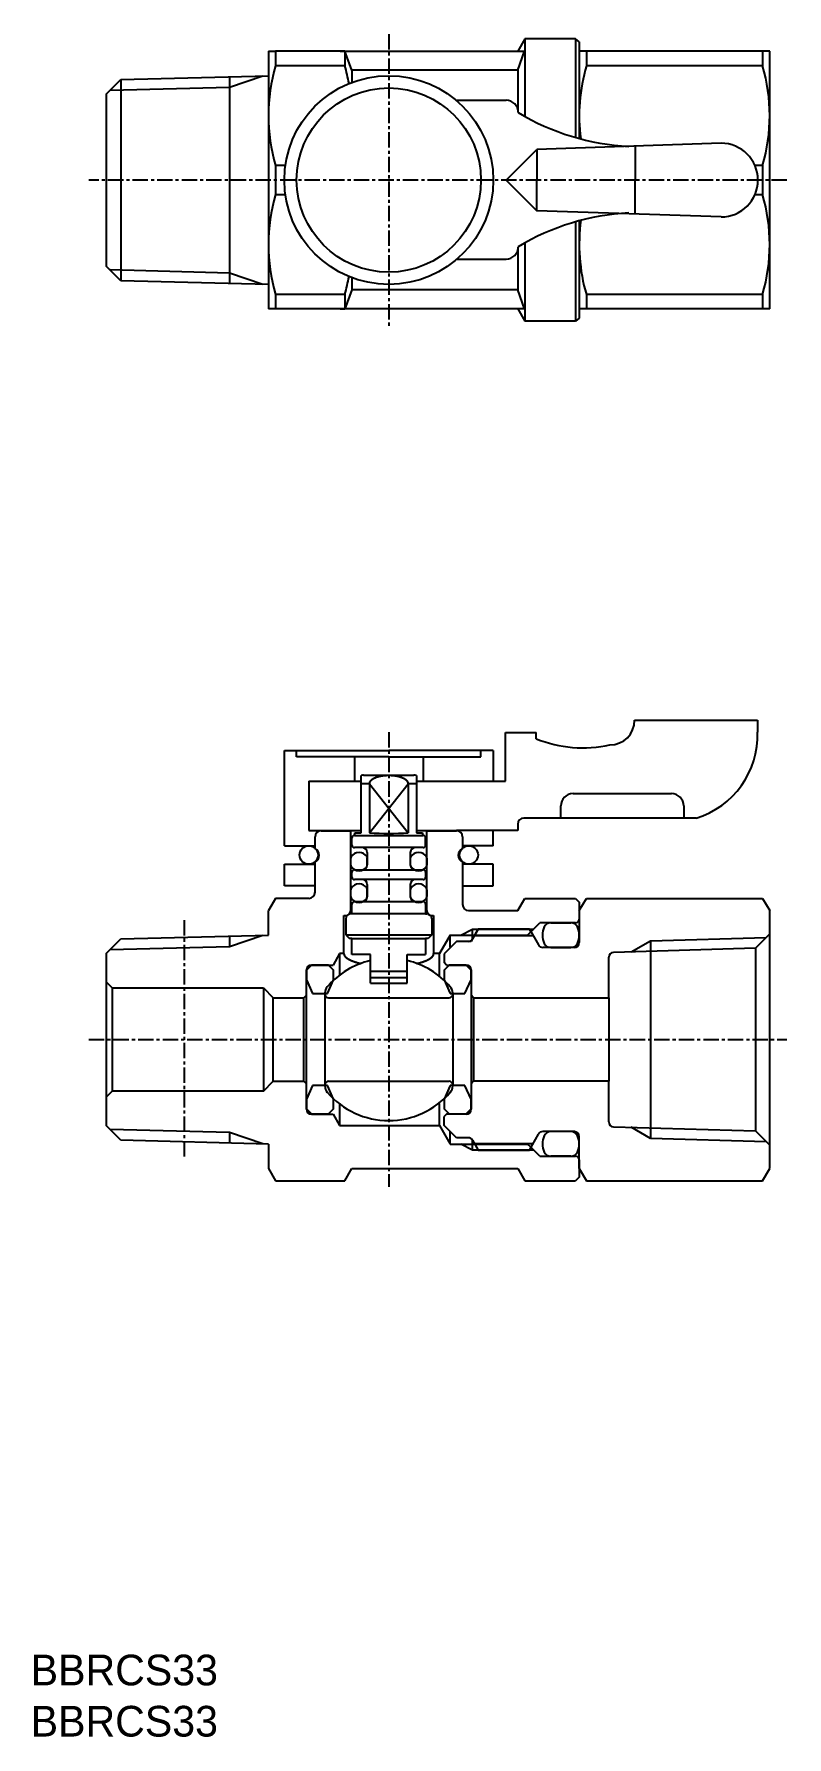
# Model space of a CAD drawing. Extents: x 123 to 185, y 94 to 233.
import ezdxf

# ---------------------------------------------------------------- set-up
doc = ezdxf.new("R2010")
doc.units = 0
doc.linetypes.add('CENTER', pattern=[2, 1.25, -0.25, 0.25, -0.25])
doc.layers.get('0').update_dxf_attribs({"linetype": 'CONTINUOUS'})
doc.layers.add('CENTER', color=1, linetype='CENTER')

msp = doc.modelspace()

# ---------------------------------------------------------------- texts
at = {"color": 7, "linetype": 'CONTINUOUS'}
for p in [(123.19, 98.26), (123.19, 94.09)]:
    msp.add_text('BBRCS33', height=2.5, dxfattribs=at).set_placement(p)

# ---------------------------------------------------------------- linework, layer by layer
at = {"color": 7, "linetype": 'CONTINUOUS'}
for p, q in [((163.41, 232.36), (162.83, 231.36)), ((163.41, 232.36), (163.41, 226.04)), ((167.53, 232.36), (163.41, 232.36)), ((167.53, 232.36), (167.53, 224.33)), ((167.83, 232.11), (167.53, 232.36)), ((167.83, 232.11), (167.83, 231.36)), ((142.53, 231.36), (142.53, 226.11)), ((142.53, 231.36), (143.11, 231.36)), ((148.75, 231.36), (143.11, 231.36)), ((143.11, 231.36), (143.11, 230.17)), ((148.37, 231.36), (162.83, 231.36)), ((148.75, 231.36), (148.37, 231.36)), ((148.75, 231.36), (148.75, 230.17)), ((149.33, 229.8), (148.75, 231.36)), ((162.83, 231.36), (163.37, 231.36)), ((162.83, 229.8), (163.37, 231.36)), ((167.83, 231.36), (167.83, 224.25)), ((168.41, 231.36), (167.83, 231.36)), ((182.75, 231.36), (168.41, 231.36)), ((168.41, 231.36), (168.41, 230.17)), ((182.75, 231.36), (182.75, 230.17)), ((183.33, 231.36), (182.75, 231.36)), ((183.33, 210.36), (183.33, 231.36)), ((129.33, 227.86), (130.53, 229.05)), ((130.53, 229.05), (142.53, 229.36)), ((130.53, 229.05), (130.53, 212.66)), ((139.38, 229.28), (139.38, 228.43)), ((148.75, 230.17), (143.11, 230.17)), ((162.83, 229.8), (149.33, 229.8)), ((149.33, 229.8), (149.33, 228.81)), ((162.83, 229.8), (162.83, 226.63)), ((182.75, 230.17), (168.41, 230.17)), ((129.33, 227.86), (129.33, 225.56)), ((139.38, 228.43), (139.38, 213.29)), ((152.35, 228.07), (152.35, 228.07)), ((142.53, 226.11), (142.53, 215.61)), ((157.81, 227.36), (161.87, 227.36)), ((129.33, 225.56), (129.33, 216.16)), ((161.87, 220.86), (164.37, 223.36)), ((179.37, 223.86), (164.37, 223.36)), ((164.37, 223.36), (164.37, 220.86)), ((172.37, 223.62), (172.37, 220.86)), ((143.91, 222.04), (143.11, 222.04)), ((143.11, 222.04), (143.11, 219.67)), ((182.75, 222.04), (182.12, 222.04)), ((182.75, 222.04), (182.75, 219.67)), ((161.87, 220.86), (164.37, 218.36)), ((164.37, 218.36), (164.37, 220.86)), ((172.37, 218.09), (172.37, 220.86)), ((143.91, 219.67), (143.11, 219.67)), ((182.75, 219.67), (182.12, 219.67)), ((179.37, 217.86), (164.37, 218.36)), ((167.53, 217.46), (167.53, 209.36)), ((167.83, 217.54), (167.83, 210.36)), ((129.33, 216.16), (129.33, 213.86)), ((142.53, 215.61), (142.53, 210.36)), ((162.83, 215.16), (162.83, 211.91)), ((163.41, 215.74), (163.41, 209.36)), ((130.53, 212.66), (129.33, 213.86)), ((157.81, 214.43), (161.87, 214.43)), ((142.53, 212.35), (130.53, 212.66)), ((139.38, 213.29), (139.38, 212.43)), ((149.33, 212.9), (149.33, 211.91)), ((148.75, 211.54), (143.11, 211.54)), ((143.11, 211.54), (143.11, 210.36)), ((149.33, 211.91), (148.75, 210.36)), ((148.75, 211.54), (148.75, 210.36)), ((162.83, 211.91), (149.33, 211.91)), ((163.37, 210.36), (162.83, 211.91)), ((182.75, 211.54), (168.41, 211.54)), ((168.41, 211.54), (168.41, 210.36)), ((182.75, 211.54), (182.75, 210.36)), ((143.11, 210.36), (142.53, 210.36)), ((148.75, 210.36), (143.11, 210.36)), ((162.83, 210.36), (148.37, 210.36)), ((148.37, 210.36), (148.75, 210.36)), ((162.83, 210.36), (163.41, 209.36)), ((163.37, 210.36), (162.83, 210.36)), ((167.83, 209.61), (167.53, 209.36)), ((168.41, 210.36), (167.83, 210.36)), ((167.83, 210.36), (167.83, 209.61)), ((182.75, 210.36), (168.41, 210.36)), ((183.33, 210.36), (182.75, 210.36)), ((167.53, 209.36), (163.41, 209.36)), ((172.33, 176.86), (182.33, 176.86)), ((182.33, 176.86), (182.33, 175.89)), ((161.83, 171.89), (161.83, 175.86)), ((161.83, 175.86), (164.33, 175.86)), ((164.33, 175.36), (164.33, 175.86)), ((143.83, 166.64), (143.83, 174.39)), ((143.83, 174.39), (152.33, 174.39)), ((144.83, 173.89), (144.83, 174.39)), ((152.33, 173.89), (144.83, 173.89)), ((149.53, 173.89), (149.53, 171.89)), ((160.83, 174.39), (152.33, 174.39)), ((152.33, 173.89), (159.83, 173.89)), ((155.13, 173.89), (155.13, 171.89)), ((159.83, 173.89), (159.83, 174.39)), ((160.83, 174.39), (160.83, 171.89)), ((150.08, 171.69), (150.08, 172.36)), ((150.28, 172.39), (154.38, 172.39)), ((154.58, 172.36), (154.58, 171.69)), ((145.83, 171.89), (145.83, 167.89)), ((145.83, 171.89), (150.08, 171.89)), ((150.08, 167.69), (150.08, 171.69)), ((150.75, 171.69), (150.08, 171.69)), ((150.75, 171.69), (153.91, 167.69)), ((150.75, 167.69), (153.91, 171.69)), ((150.75, 171.69), (150.75, 167.69)), ((153.91, 171.69), (153.91, 167.69)), ((154.58, 171.69), (153.91, 171.69)), ((154.58, 171.89), (161.83, 171.89)), ((154.58, 171.69), (154.58, 167.69)), ((167.33, 170.89), (175.33, 170.89)), ((166.33, 168.89), (166.33, 169.89)), ((176.33, 169.89), (176.33, 168.89)), ((145.83, 167.89), (146.83, 167.89)), ((146.83, 167.89), (150.08, 167.89)), ((146.83, 167.86), (149.23, 167.86)), ((149.23, 161.36), (149.23, 167.86)), ((154.58, 167.89), (157.83, 167.89)), ((155.43, 161.36), (155.43, 167.86)), ((155.43, 167.86), (157.83, 167.86)), ((162.83, 167.89), (157.83, 167.89)), ((160.83, 166.64), (160.83, 167.89)), ((162.83, 168.39), (162.83, 167.89)), ((177.33, 168.89), (163.33, 168.89)), ((143.83, 166.64), (146.33, 166.64)), ((146.33, 166.41), (146.33, 167.36)), ((149.33, 166.69), (149.33, 167.29)), ((149.53, 167.49), (150.35, 167.49)), ((150.18, 166.49), (149.53, 166.49)), ((149.58, 167.69), (150.08, 167.69)), ((149.58, 167.49), (149.58, 167.69)), ((154.48, 166.49), (150.18, 166.49)), ((150.35, 167.49), (154.32, 167.49)), ((154.32, 167.49), (155.08, 167.49)), ((155.13, 166.49), (154.48, 166.49)), ((154.58, 167.69), (155.08, 167.69)), ((155.08, 167.69), (155.08, 167.49)), ((155.08, 167.49), (155.13, 167.49)), ((155.33, 166.69), (155.33, 167.29)), ((158.33, 167.36), (158.33, 166.41)), ((160.83, 166.64), (158.33, 166.64)), ((143.83, 163.39), (143.83, 165.14)), ((143.83, 165.14), (146.33, 165.14)), ((146.33, 162.86), (146.33, 165.3)), ((149.23, 165.07), (149.23, 165.62)), ((150.58, 166.09), (150.58, 165.09)), ((150.58, 165.07), (150.58, 165.62)), ((154.08, 166.09), (154.08, 165.09)), ((154.08, 165.62), (154.08, 165.07)), ((155.43, 165.62), (155.43, 165.07)), ((158.33, 165.3), (158.33, 161.86)), ((160.83, 165.14), (158.33, 165.14)), ((160.83, 163.39), (160.83, 165.14)), ((149.33, 164.09), (149.33, 164.49)), ((149.53, 164.69), (150.18, 164.69)), ((150.18, 163.89), (149.53, 163.89)), ((150.18, 164.69), (154.48, 164.69)), ((154.48, 163.89), (150.18, 163.89)), ((154.48, 164.69), (155.13, 164.69)), ((155.13, 163.89), (154.48, 163.89)), ((155.33, 164.49), (155.33, 164.09)), ((143.11, 162.36), (142.53, 161.36)), ((145.83, 162.36), (143.11, 162.36)), ((146.33, 163.39), (143.83, 163.39)), ((149.23, 162.5), (149.23, 163.05)), ((150.58, 163.49), (150.58, 162.49)), ((150.58, 162.5), (150.58, 163.05)), ((154.08, 163.49), (154.08, 162.49)), ((154.08, 163.05), (154.08, 162.5)), ((155.43, 163.05), (155.43, 162.5)), ((158.33, 163.39), (160.83, 163.39)), ((162.83, 161.36), (163.41, 162.36)), ((163.41, 162.36), (167.53, 162.36)), ((167.53, 162.36), (167.83, 162.06)), ((167.83, 161.36), (168.41, 162.36)), ((168.41, 162.36), (182.75, 162.36)), ((182.75, 162.36), (183.33, 161.36)), ((142.53, 159.36), (142.53, 161.36)), ((148.68, 157.86), (148.68, 160.96)), ((148.68, 160.96), (148.83, 160.96)), ((149.33, 161.09), (149.23, 161.09)), ((149.33, 161.09), (149.33, 161.89)), ((155.33, 161.09), (149.33, 161.09)), ((149.53, 162.09), (150.18, 162.09)), ((150.18, 162.09), (154.48, 162.09)), ((154.48, 162.09), (155.13, 162.09)), ((155.33, 161.89), (155.33, 161.09)), ((155.33, 161.09), (155.43, 161.09)), ((155.83, 160.96), (155.98, 160.96)), ((155.98, 160.96), (155.98, 157.86)), ((158.83, 161.36), (162.83, 161.36)), ((167.83, 162.06), (167.83, 160.66)), ((167.83, 161.36), (167.83, 158.76)), ((183.33, 159.46), (183.33, 161.36)), ((148.83, 160.69), (148.83, 159.39)), ((155.83, 160.69), (155.83, 159.39)), ((158.18, 159.36), (159.13, 159.86)), ((159.13, 159.06), (159.13, 159.86)), ((159.13, 159.86), (159.61, 159.86)), ((159.61, 159.86), (159.15, 159.05)), ((159.32, 159.36), (159.61, 159.86)), ((163.77, 159.86), (159.61, 159.86)), ((159.61, 159.86), (163.77, 159.86)), ((163.63, 159.36), (163.9, 159.62)), ((163.77, 159.86), (164.52, 158.56)), ((163.77, 159.86), (164.13, 159.86)), ((163.9, 159.62), (163.77, 159.86)), ((163.9, 159.62), (164.63, 160.36)), ((167.53, 160.36), (164.63, 160.36)), ((165.52, 160.36), (167.14, 160.36)), ((129.33, 157.86), (130.53, 159.05)), ((130.53, 159.05), (142.53, 159.36)), ((139.38, 159.28), (139.38, 158.43)), ((148.83, 159.39), (155.83, 159.39)), ((148.83, 159.39), (149.13, 159.09)), ((149.33, 159.09), (149.13, 159.09)), ((149.33, 157.79), (149.33, 159.09)), ((149.33, 159.09), (155.33, 159.09)), ((155.33, 159.09), (155.33, 157.79)), ((155.53, 159.09), (155.33, 159.09)), ((155.83, 159.39), (155.53, 159.09)), ((157.33, 159.36), (156.46, 157.86)), ((157.83, 158.85), (156.83, 157.85)), ((157.33, 158.37), (157.33, 159.36)), ((157.33, 159.36), (159.32, 159.36)), ((158.8, 158.85), (157.83, 158.85)), ((159.03, 158.85), (158.8, 158.85)), ((159.15, 159.05), (159.03, 158.85)), ((164.08, 159.31), (159.29, 159.31)), ((159.32, 159.36), (163.63, 159.36)), ((167.43, 158.36), (164.86, 158.36)), ((165.52, 158.36), (167.14, 158.36)), ((182.17, 158.29), (170.62, 157.96)), ((173.63, 158.91), (173.63, 142.81)), ((183.33, 159.46), (182.17, 158.29)), ((182.17, 158.29), (182.17, 143.42)), ((183.33, 142.26), (183.33, 159.46)), ((129.33, 157.86), (129.33, 155.56)), ((145.63, 156.51), (146.03, 156.91)), ((146.03, 156.93), (147.8, 156.93)), ((147.43, 156.91), (146.03, 156.91)), ((147.43, 156.91), (147.83, 156.51)), ((148.33, 157.86), (147.8, 156.93)), ((148.33, 157.86), (147.8, 156.93)), ((148.33, 157.86), (148.33, 156.05)), ((148.68, 157.86), (148.33, 157.86)), ((150.83, 157.79), (149.33, 157.79)), ((150.83, 155.89), (150.83, 157.79)), ((150.83, 155.46), (150.83, 157.28)), ((153.83, 155.89), (153.83, 157.79)), ((153.83, 157.79), (155.33, 157.79)), ((153.83, 155.46), (153.83, 157.28)), ((156.46, 157.86), (155.98, 157.86)), ((156.46, 156.05), (156.46, 157.86)), ((156.83, 157.85), (156.83, 157.13)), ((157.03, 156.93), (156.83, 157.13)), ((156.83, 156.51), (157.23, 156.91)), ((157.03, 156.93), (158.63, 156.93)), ((158.63, 156.91), (157.23, 156.91)), ((158.63, 156.91), (159.03, 156.51)), ((170.23, 154.26), (170.23, 157.56)), ((129.33, 155.56), (129.33, 146.16)), ((129.33, 155.56), (129.83, 155.06)), ((145.63, 154.46), (145.63, 156.53)), ((145.63, 156.51), (145.63, 155.71)), ((145.63, 155.71), (146.13, 154.61)), ((147.33, 154.61), (147.83, 155.71)), ((147.83, 155.71), (147.83, 156.51)), ((150.83, 156.44), (153.83, 156.44)), ((153.83, 155.89), (150.83, 155.89)), ((150.83, 155.46), (153.83, 155.46)), ((156.83, 156.51), (156.83, 155.71)), ((156.83, 155.71), (157.33, 154.61)), ((158.53, 154.61), (159.03, 155.71)), ((159.03, 156.53), (159.03, 154.46)), ((159.03, 155.71), (159.03, 156.51)), ((129.83, 155.06), (142.13, 155.06)), ((129.83, 155.06), (129.83, 146.66)), ((142.13, 155.06), (142.13, 146.66)), ((142.13, 155.06), (142.93, 154.26)), ((142.93, 147.46), (142.93, 154.26)), ((142.93, 154.26), (145.43, 154.26)), ((145.43, 154.26), (145.63, 154.46)), ((145.43, 147.46), (145.43, 154.26)), ((145.63, 147.26), (145.63, 154.46)), ((146.13, 154.61), (147.33, 154.61)), ((147.13, 154.56), (147.13, 154.63)), ((147.13, 154.56), (147.13, 147.16)), ((147.43, 154.26), (157.23, 154.26)), ((157.33, 154.61), (158.53, 154.61)), ((157.53, 154.56), (157.53, 154.63)), ((157.53, 154.56), (157.53, 147.08)), ((159.03, 154.46), (159.03, 147.26)), ((159.23, 154.26), (159.03, 154.46)), ((159.23, 154.26), (170.23, 154.26)), ((159.23, 154.26), (159.23, 147.46)), ((170.23, 154.26), (170.23, 147.46)), ((142.13, 146.66), (142.93, 147.46)), ((142.93, 147.46), (145.43, 147.46)), ((145.63, 147.26), (145.43, 147.46)), ((145.63, 145.18), (145.63, 147.26)), ((146.13, 147.11), (145.63, 146.01)), ((147.33, 147.11), (146.13, 147.11)), ((147.13, 147.16), (147.13, 147.08)), ((147.83, 146.01), (147.33, 147.11)), ((147.43, 147.46), (157.23, 147.46)), ((157.33, 147.11), (156.83, 146.01)), ((158.53, 147.11), (157.33, 147.11)), ((157.53, 147.16), (157.53, 147.08)), ((159.03, 146.01), (158.53, 147.11)), ((159.23, 147.46), (159.03, 147.26)), ((159.03, 147.26), (159.03, 145.18)), ((170.23, 147.46), (159.23, 147.46)), ((170.23, 144.15), (170.23, 147.46)), ((129.83, 146.66), (129.33, 146.16)), ((129.33, 146.16), (129.33, 143.86)), ((142.13, 146.66), (129.83, 146.66)), ((145.63, 146.01), (145.63, 145.21)), ((147.83, 145.21), (147.83, 146.01)), ((148.33, 145.66), (148.33, 143.86)), ((156.46, 143.86), (156.46, 145.66)), ((156.83, 146.01), (156.83, 145.21)), ((159.03, 145.21), (159.03, 146.01)), ((146.03, 144.81), (145.63, 145.21)), ((146.03, 144.81), (147.43, 144.81)), ((146.03, 144.78), (147.8, 144.78)), ((147.83, 145.21), (147.43, 144.81)), ((147.8, 144.78), (148.33, 143.86)), ((157.23, 144.81), (156.83, 145.21)), ((157.03, 144.78), (156.83, 144.58)), ((156.83, 143.86), (156.83, 144.58)), ((158.63, 144.78), (157.03, 144.78)), ((157.23, 144.81), (158.63, 144.81)), ((159.03, 145.21), (158.63, 144.81)), ((130.53, 142.66), (129.33, 143.86)), ((139.38, 143.29), (139.38, 142.43)), ((148.33, 143.86), (156.46, 143.86)), ((156.46, 143.86), (157.33, 142.35)), ((157.83, 142.86), (156.83, 143.86)), ((157.33, 142.35), (157.33, 143.34)), ((158.8, 142.86), (157.83, 142.86)), ((163.77, 141.86), (164.52, 143.16)), ((167.43, 143.36), (164.86, 143.36)), ((167.14, 143.36), (165.52, 143.36)), ((167.83, 140.36), (167.83, 142.96)), ((170.62, 143.75), (182.17, 143.42)), ((182.17, 143.42), (183.33, 142.26)), ((142.53, 142.35), (130.53, 142.66)), ((142.53, 142.35), (142.53, 140.36)), ((157.33, 142.35), (159.32, 142.35)), ((159.13, 141.86), (158.18, 142.35)), ((159.13, 141.86), (159.13, 142.66)), ((159.61, 141.86), (159.13, 141.86)), ((159.15, 142.66), (159.61, 141.86)), ((159.29, 142.4), (164.08, 142.4)), ((159.32, 142.35), (163.63, 142.35)), ((159.32, 142.35), (159.61, 141.86)), ((159.61, 141.86), (163.77, 141.86)), ((163.77, 141.86), (159.61, 141.86)), ((163.9, 142.09), (163.63, 142.35)), ((163.9, 142.09), (163.77, 141.86)), ((164.13, 141.86), (163.77, 141.86)), ((164.63, 141.36), (163.9, 142.09)), ((183.33, 140.36), (183.33, 142.26)), ((142.53, 140.36), (143.11, 139.36)), ((148.75, 139.36), (149.33, 140.36)), ((149.33, 140.36), (162.83, 140.36)), ((162.83, 140.36), (163.41, 139.36)), ((164.63, 141.36), (167.53, 141.36)), ((167.14, 141.36), (165.52, 141.36)), ((167.83, 141.06), (167.83, 139.66)), ((167.83, 140.36), (168.41, 139.36)), ((182.75, 139.36), (183.33, 140.36)), ((143.11, 139.36), (148.75, 139.36)), ((163.41, 139.36), (167.53, 139.36)), ((167.83, 139.66), (167.53, 139.36)), ((168.41, 139.36), (182.75, 139.36))]:
    msp.add_line(p, q, dxfattribs=at)
at = {"color": 3, "linetype": 'CONTINUOUS'}
for p, q in [((139.38, 228.43), (142.08, 229.35)), ((129.65, 228.18), (139.38, 228.43)), ((139.38, 213.29), (129.65, 213.54)), ((142.08, 212.36), (139.38, 213.29)), ((129.65, 158.18), (139.38, 158.43)), ((139.38, 158.43), (142.08, 159.35)), ((172.06, 158), (173.63, 158.91)), ((173.63, 158.91), (183.05, 159.18)), ((139.38, 143.29), (129.65, 143.54)), ((142.08, 142.36), (139.38, 143.29)), ((173.63, 142.81), (172.06, 143.71)), ((183.05, 142.53), (173.63, 142.81))]:
    msp.add_line(p, q, dxfattribs=at)
at = {"color": 7}
for points in [[(153.91, 171.69, 0), (153.91, 171.69, 0), (153.91, 171.7, 0), (153.91, 171.7, 0), (153.91, 171.7, 0), (153.91, 171.7, 0), (153.91, 171.71, 0), (153.91, 171.71, 0), (153.91, 171.71, 0), (153.91, 171.71, 0), (153.91, 171.72, 0), (153.91, 171.72, 0), (153.91, 171.72, 0), (153.91, 171.72, 0), (153.91, 171.73, 0), (153.91, 171.73, 0), (153.91, 171.73, 0), (153.91, 171.74, 0), (153.91, 171.74, 0), (153.91, 171.74, 0), (153.91, 171.74, 0), (153.91, 171.75, 0), (153.91, 171.75, 0), (153.91, 171.75, 0), (153.9, 171.75, 0), (153.9, 171.76, 0), (153.9, 171.76, 0), (153.9, 171.76, 0), (153.9, 171.76, 0), (153.9, 171.77, 0), (153.9, 171.77, 0), (153.9, 171.77, 0), (153.9, 171.78, 0), (153.9, 171.78, 0), (153.9, 171.78, 0), (153.9, 171.78, 0), (153.9, 171.78, 0), (153.9, 171.79, 0), (153.9, 171.79, 0), (153.89, 171.79, 0), (153.89, 171.79, 0), (153.89, 171.8, 0), (153.89, 171.8, 0), (153.89, 171.8, 0), (153.89, 171.81, 0), (153.89, 171.81, 0), (153.89, 171.81, 0), (153.89, 171.81, 0), (153.89, 171.81, 0), (153.88, 171.82, 0), (153.88, 171.82, 0), (153.88, 171.82, 0), (153.88, 171.82, 0), (153.88, 171.83, 0), (153.88, 171.83, 0), (153.88, 171.83, 0), (153.88, 171.83, 0), (153.87, 171.84, 0), (153.87, 171.84, 0), (153.87, 171.84, 0), (153.87, 171.84, 0), (153.87, 171.85, 0), (153.87, 171.85, 0), (153.87, 171.85, 0), (153.87, 171.85, 0), (153.86, 171.85, 0), (153.86, 171.86, 0), (153.86, 171.86, 0), (153.86, 171.86, 0), (153.86, 171.86, 0), (153.86, 171.87, 0), (153.86, 171.87, 0), (153.85, 171.87, 0), (153.85, 171.87, 0), (153.85, 171.88, 0), (153.85, 171.88, 0), (153.85, 171.88, 0), (153.85, 171.88, 0), (153.84, 171.88, 0), (153.84, 171.89, 0), (153.84, 171.89, 0), (153.84, 171.89, 0), (153.84, 171.89, 0), (153.84, 171.9, 0), (153.83, 171.9, 0), (153.83, 171.9, 0), (153.83, 171.9, 0), (153.83, 171.9, 0), (153.83, 171.91, 0), (153.83, 171.91, 0), (153.82, 171.91, 0), (153.82, 171.91, 0), (153.82, 171.91, 0), (153.82, 171.92, 0), (153.82, 171.92, 0), (153.82, 171.92, 0), (153.81, 171.92, 0), (153.81, 171.92, 0), (153.81, 171.93, 0), (153.81, 171.93, 0), (153.81, 171.93, 0), (153.81, 171.93, 0), (153.8, 171.93, 0), (153.8, 171.94, 0), (153.8, 171.94, 0), (153.8, 171.94, 0), (153.8, 171.94, 0), (153.79, 171.94, 0), (153.79, 171.95, 0), (153.79, 171.95, 0), (153.79, 171.95, 0), (153.79, 171.95, 0), (153.79, 171.95, 0), (153.78, 171.96, 0), (153.78, 171.96, 0), (153.78, 171.96, 0), (153.78, 171.96, 0), (153.78, 171.96, 0), (153.77, 171.97, 0), (153.77, 171.97, 0), (153.77, 171.97, 0), (153.77, 171.97, 0), (153.77, 171.97, 0), (153.76, 171.97, 0), (153.76, 171.98, 0), (153.76, 171.98, 0), (153.76, 171.98, 0), (153.76, 171.98, 0), (153.75, 171.98, 0), (153.75, 171.98, 0), (153.75, 171.99, 0), (153.75, 171.99, 0), (153.75, 171.99, 0), (153.74, 171.99, 0), (153.74, 171.99, 0), (153.74, 172, 0), (153.74, 172, 0), (153.74, 172, 0), (153.73, 172, 0), (153.73, 172, 0), (153.73, 172, 0), (153.73, 172, 0), (153.73, 172.01, 0), (153.72, 172.01, 0), (153.72, 172.01, 0), (153.72, 172.01, 0), (153.72, 172.01, 0), (153.71, 172.01, 0), (153.71, 172.02, 0), (153.71, 172.02, 0), (153.71, 172.02, 0), (153.71, 172.02, 0), (153.7, 172.02, 0), (153.7, 172.03, 0), (153.7, 172.03, 0), (153.7, 172.03, 0), (153.7, 172.03, 0), (153.69, 172.03, 0), (153.69, 172.03, 0), (153.69, 172.03, 0), (153.69, 172.04, 0), (153.68, 172.04, 0), (153.68, 172.04, 0), (153.68, 172.04, 0), (153.68, 172.04, 0), (153.68, 172.04, 0), (153.67, 172.04, 0), (153.67, 172.05, 0), (153.67, 172.05, 0), (153.67, 172.05, 0), (153.66, 172.05, 0), (153.66, 172.05, 0), (153.66, 172.05, 0), (153.66, 172.06, 0), (153.66, 172.06, 0), (153.65, 172.06, 0), (153.65, 172.06, 0), (153.65, 172.06, 0), (153.65, 172.06, 0), (153.64, 172.06, 0), (153.64, 172.06, 0), (153.64, 172.07, 0), (153.64, 172.07, 0), (153.64, 172.07, 0), (153.63, 172.07, 0), (153.63, 172.07, 0), (153.63, 172.07, 0), (153.63, 172.07, 0), (153.62, 172.08, 0), (153.62, 172.08, 0), (153.62, 172.08, 0), (153.62, 172.08, 0), (153.61, 172.08, 0), (153.61, 172.08, 0), (153.61, 172.09, 0), (153.61, 172.09, 0), (153.61, 172.09, 0), (153.6, 172.09, 0), (153.6, 172.09, 0), (153.6, 172.09, 0), (153.6, 172.09, 0), (153.59, 172.09, 0), (153.59, 172.09, 0), (153.59, 172.1, 0), (153.59, 172.1, 0), (153.58, 172.1, 0), (153.58, 172.1, 0), (153.58, 172.1, 0), (153.58, 172.1, 0), (153.57, 172.1, 0), (153.57, 172.11, 0), (153.57, 172.11, 0), (153.57, 172.11, 0), (153.57, 172.11, 0), (153.56, 172.11, 0), (153.56, 172.11, 0), (153.56, 172.11, 0), (153.56, 172.11, 0), (153.55, 172.12, 0), (153.55, 172.12, 0), (153.55, 172.12, 0), (153.55, 172.12, 0), (153.54, 172.12, 0), (153.54, 172.12, 0), (153.54, 172.12, 0), (153.54, 172.12, 0), (153.53, 172.12, 0), (153.53, 172.13, 0), (153.53, 172.13, 0), (153.53, 172.13, 0), (153.52, 172.13, 0), (153.52, 172.13, 0), (153.52, 172.13, 0), (153.52, 172.13, 0), (153.52, 172.13, 0), (153.51, 172.14, 0), (153.51, 172.14, 0), (153.51, 172.14, 0), (153.51, 172.14, 0), (153.5, 172.14, 0), (153.5, 172.14, 0), (153.5, 172.14, 0), (153.5, 172.14, 0), (153.49, 172.15, 0), (153.49, 172.15, 0), (153.49, 172.15, 0), (153.49, 172.15, 0), (153.48, 172.15, 0), (153.48, 172.15, 0), (153.48, 172.15, 0), (153.48, 172.15, 0), (153.47, 172.15, 0), (153.47, 172.16, 0), (153.47, 172.16, 0), (153.47, 172.16, 0), (153.46, 172.16, 0), (153.46, 172.16, 0), (153.46, 172.16, 0), (153.46, 172.16, 0), (153.45, 172.16, 0), (153.45, 172.16, 0), (153.45, 172.16, 0), (153.45, 172.17, 0), (153.44, 172.17, 0), (153.44, 172.17, 0), (153.44, 172.17, 0), (153.44, 172.17, 0), (153.43, 172.17, 0), (153.43, 172.17, 0), (153.43, 172.17, 0), (153.43, 172.17, 0), (153.42, 172.18, 0), (153.42, 172.18, 0), (153.42, 172.18, 0), (153.42, 172.18, 0), (153.41, 172.18, 0), (153.41, 172.18, 0), (153.41, 172.18, 0), (153.41, 172.18, 0), (153.4, 172.18, 0), (153.4, 172.18, 0), (153.4, 172.19, 0), (153.4, 172.19, 0), (153.39, 172.19, 0), (153.39, 172.19, 0), (153.39, 172.19, 0), (153.39, 172.19, 0), (153.38, 172.19, 0), (153.38, 172.19, 0), (153.38, 172.19, 0), (153.38, 172.19, 0), (153.37, 172.19, 0), (153.37, 172.19, 0), (153.37, 172.2, 0), (153.37, 172.2, 0), (153.36, 172.2, 0), (153.36, 172.2, 0), (153.36, 172.2, 0), (153.36, 172.2, 0), (153.35, 172.2, 0), (153.35, 172.2, 0), (153.35, 172.2, 0), (153.35, 172.2, 0), (153.34, 172.21, 0), (153.34, 172.21, 0), (153.34, 172.21, 0), (153.34, 172.21, 0), (153.33, 172.21, 0), (153.33, 172.21, 0), (153.33, 172.21, 0), (153.33, 172.21, 0), (153.32, 172.21, 0), (153.32, 172.21, 0), (153.32, 172.21, 0), (153.32, 172.22, 0), (153.31, 172.22, 0), (153.31, 172.22, 0), (153.31, 172.22, 0), (153.31, 172.22, 0), (153.3, 172.22, 0), (153.3, 172.22, 0), (153.3, 172.22, 0), (153.3, 172.22, 0), (153.29, 172.22, 0), (153.29, 172.22, 0), (153.29, 172.22, 0), (153.29, 172.22, 0), (153.28, 172.23, 0), (153.28, 172.23, 0), (153.28, 172.23, 0), (153.28, 172.23, 0), (153.27, 172.23, 0), (153.27, 172.23, 0), (153.27, 172.23, 0), (153.27, 172.23, 0), (153.26, 172.23, 0), (153.26, 172.23, 0), (153.26, 172.23, 0), (153.26, 172.24, 0), (153.25, 172.24, 0), (153.25, 172.24, 0), (153.25, 172.24, 0), (153.25, 172.24, 0), (153.24, 172.24, 0), (153.24, 172.24, 0), (153.24, 172.24, 0), (153.23, 172.24, 0), (153.23, 172.24, 0), (153.23, 172.24, 0), (153.23, 172.24, 0), (153.22, 172.24, 0), (153.22, 172.24, 0), (153.22, 172.25, 0), (153.22, 172.25, 0), (153.21, 172.25, 0), (153.21, 172.25, 0), (153.21, 172.25, 0), (153.21, 172.25, 0), (153.2, 172.25, 0), (153.2, 172.25, 0), (153.2, 172.25, 0), (153.2, 172.25, 0), (153.19, 172.25, 0), (153.19, 172.25, 0), (153.19, 172.25, 0), (153.19, 172.25, 0), (153.18, 172.25, 0), (153.18, 172.26, 0), (153.18, 172.26, 0), (153.18, 172.26, 0), (153.17, 172.26, 0), (153.17, 172.26, 0), (153.17, 172.26, 0), (153.17, 172.26, 0), (153.16, 172.26, 0), (153.16, 172.26, 0), (153.16, 172.26, 0), (153.15, 172.26, 0), (153.15, 172.26, 0), (153.15, 172.26, 0), (153.15, 172.26, 0), (153.14, 172.26, 0), (153.14, 172.27, 0), (153.14, 172.27, 0), (153.14, 172.27, 0), (153.13, 172.27, 0), (153.13, 172.27, 0), (153.13, 172.27, 0), (153.13, 172.27, 0), (153.12, 172.27, 0), (153.12, 172.27, 0), (153.12, 172.27, 0), (153.12, 172.27, 0), (153.11, 172.27, 0), (153.11, 172.27, 0), (153.11, 172.27, 0), (153.11, 172.28, 0), (153.1, 172.28, 0), (153.1, 172.28, 0), (153.1, 172.28, 0), (153.09, 172.28, 0), (153.09, 172.28, 0), (153.09, 172.28, 0), (153.09, 172.28, 0), (153.08, 172.28, 0), (153.08, 172.28, 0), (153.08, 172.28, 0), (153.08, 172.28, 0), (153.07, 172.28, 0), (153.07, 172.28, 0), (153.07, 172.28, 0), (153.07, 172.28, 0), (153.06, 172.28, 0), (153.06, 172.28, 0), (153.06, 172.29, 0), (153.06, 172.29, 0), (153.05, 172.29, 0), (153.05, 172.29, 0), (153.05, 172.29, 0), (153.05, 172.29, 0), (153.04, 172.29, 0), (153.04, 172.29, 0), (153.04, 172.29, 0), (153.03, 172.29, 0), (153.03, 172.29, 0), (153.03, 172.29, 0), (153.03, 172.29, 0), (153.02, 172.29, 0), (153.02, 172.29, 0), (153.02, 172.29, 0), (153.02, 172.29, 0), (153.01, 172.29, 0), (153.01, 172.3, 0), (153.01, 172.3, 0), (153.01, 172.3, 0), (153, 172.3, 0), (153, 172.3, 0), (153, 172.3, 0), (153, 172.3, 0), (152.99, 172.3, 0), (152.99, 172.3, 0), (152.99, 172.3, 0), (152.98, 172.3, 0), (152.98, 172.3, 0), (152.98, 172.3, 0), (152.98, 172.3, 0), (152.97, 172.3, 0), (152.97, 172.3, 0), (152.97, 172.3, 0), (152.97, 172.31, 0), (152.96, 172.31, 0), (152.96, 172.31, 0), (152.96, 172.31, 0), (152.96, 172.31, 0), (152.95, 172.31, 0), (152.95, 172.31, 0), (152.95, 172.31, 0), (152.95, 172.31, 0), (152.94, 172.31, 0), (152.94, 172.31, 0), (152.94, 172.31, 0), (152.93, 172.31, 0), (152.93, 172.31, 0), (152.93, 172.31, 0), (152.93, 172.31, 0), (152.92, 172.31, 0), (152.92, 172.31, 0), (152.92, 172.31, 0), (152.92, 172.31, 0), (152.91, 172.31, 0), (152.91, 172.31, 0), (152.91, 172.31, 0), (152.91, 172.31, 0), (152.9, 172.32, 0), (152.9, 172.32, 0), (152.9, 172.32, 0), (152.9, 172.32, 0), (152.89, 172.32, 0), (152.89, 172.32, 0), (152.89, 172.32, 0), (152.88, 172.32, 0), (152.88, 172.32, 0), (152.88, 172.32, 0), (152.88, 172.32, 0), (152.87, 172.32, 0), (152.87, 172.32, 0), (152.87, 172.32, 0), (152.87, 172.32, 0), (152.86, 172.32, 0), (152.86, 172.32, 0), (152.86, 172.32, 0), (152.86, 172.32, 0), (152.85, 172.32, 0), (152.85, 172.32, 0), (152.85, 172.32, 0), (152.84, 172.32, 0), (152.84, 172.32, 0), (152.84, 172.32, 0), (152.84, 172.33, 0), (152.83, 172.33, 0), (152.83, 172.33, 0), (152.83, 172.33, 0), (152.83, 172.33, 0), (152.82, 172.33, 0), (152.82, 172.33, 0), (152.82, 172.33, 0), (152.82, 172.33, 0), (152.81, 172.33, 0), (152.81, 172.33, 0), (152.81, 172.33, 0), (152.81, 172.33, 0), (152.8, 172.33, 0), (152.8, 172.33, 0), (152.8, 172.33, 0), (152.79, 172.33, 0), (152.79, 172.33, 0), (152.79, 172.33, 0), (152.79, 172.33, 0), (152.78, 172.33, 0), (152.78, 172.33, 0), (152.78, 172.33, 0), (152.78, 172.33, 0), (152.77, 172.33, 0), (152.77, 172.34, 0), (152.77, 172.34, 0), (152.77, 172.34, 0), (152.76, 172.34, 0), (152.76, 172.34, 0), (152.76, 172.34, 0), (152.75, 172.34, 0), (152.75, 172.34, 0), (152.75, 172.34, 0), (152.75, 172.34, 0), (152.74, 172.34, 0), (152.74, 172.34, 0), (152.74, 172.34, 0), (152.74, 172.34, 0), (152.73, 172.34, 0), (152.73, 172.34, 0), (152.73, 172.34, 0), (152.73, 172.34, 0), (152.72, 172.34, 0), (152.72, 172.34, 0), (152.72, 172.34, 0), (152.71, 172.34, 0), (152.71, 172.34, 0), (152.71, 172.34, 0), (152.71, 172.34, 0), (152.7, 172.34, 0), (152.7, 172.34, 0), (152.7, 172.34, 0), (152.7, 172.34, 0), (152.69, 172.34, 0), (152.69, 172.34, 0), (152.69, 172.34, 0), (152.69, 172.34, 0), (152.68, 172.34, 0), (152.68, 172.34, 0), (152.68, 172.34, 0), (152.67, 172.34, 0), (152.67, 172.34, 0), (152.67, 172.35, 0), (152.67, 172.35, 0), (152.66, 172.35, 0), (152.66, 172.35, 0), (152.66, 172.35, 0), (152.66, 172.35, 0), (152.65, 172.35, 0), (152.65, 172.35, 0), (152.65, 172.35, 0), (152.65, 172.35, 0), (152.64, 172.35, 0), (152.64, 172.35, 0), (152.64, 172.35, 0), (152.63, 172.35, 0), (152.63, 172.35, 0), (152.63, 172.35, 0), (152.63, 172.35, 0), (152.62, 172.35, 0), (152.62, 172.35, 0), (152.62, 172.35, 0), (152.62, 172.35, 0), (152.61, 172.35, 0), (152.61, 172.35, 0), (152.61, 172.35, 0), (152.61, 172.35, 0), (152.6, 172.35, 0), (152.6, 172.35, 0), (152.6, 172.35, 0), (152.59, 172.35, 0), (152.59, 172.35, 0), (152.59, 172.35, 0), (152.59, 172.35, 0), (152.58, 172.35, 0), (152.58, 172.35, 0), (152.58, 172.35, 0), (152.58, 172.35, 0), (152.57, 172.35, 0), (152.57, 172.35, 0), (152.57, 172.35, 0), (152.57, 172.35, 0), (152.56, 172.35, 0), (152.56, 172.35, 0), (152.56, 172.35, 0), (152.55, 172.35, 0), (152.55, 172.35, 0), (152.55, 172.35, 0), (152.55, 172.35, 0), (152.54, 172.35, 0), (152.54, 172.35, 0), (152.54, 172.35, 0), (152.54, 172.35, 0), (152.53, 172.36, 0), (152.53, 172.36, 0), (152.53, 172.36, 0), (152.53, 172.36, 0), (152.52, 172.36, 0), (152.52, 172.36, 0), (152.52, 172.36, 0), (152.51, 172.36, 0), (152.51, 172.36, 0), (152.51, 172.36, 0), (152.51, 172.36, 0), (152.5, 172.36, 0), (152.5, 172.36, 0), (152.5, 172.36, 0), (152.5, 172.36, 0), (152.49, 172.36, 0), (152.49, 172.36, 0), (152.49, 172.36, 0), (152.49, 172.36, 0), (152.48, 172.36, 0), (152.48, 172.36, 0), (152.48, 172.36, 0), (152.47, 172.36, 0), (152.47, 172.36, 0), (152.47, 172.36, 0), (152.47, 172.36, 0), (152.46, 172.36, 0), (152.46, 172.36, 0), (152.46, 172.36, 0), (152.46, 172.36, 0), (152.45, 172.36, 0), (152.45, 172.36, 0), (152.45, 172.36, 0), (152.44, 172.36, 0), (152.44, 172.36, 0), (152.44, 172.36, 0), (152.44, 172.36, 0), (152.43, 172.36, 0), (152.43, 172.36, 0), (152.43, 172.36, 0), (152.43, 172.36, 0), (152.42, 172.36, 0), (152.42, 172.36, 0), (152.42, 172.36, 0), (152.42, 172.36, 0), (152.41, 172.36, 0), (152.41, 172.36, 0), (152.41, 172.36, 0), (152.4, 172.36, 0), (152.4, 172.36, 0), (152.4, 172.36, 0), (152.4, 172.36, 0), (152.39, 172.36, 0), (152.39, 172.36, 0), (152.39, 172.36, 0), (152.39, 172.36, 0), (152.38, 172.36, 0), (152.38, 172.36, 0), (152.38, 172.36, 0), (152.38, 172.36, 0), (152.37, 172.36, 0), (152.37, 172.36, 0), (152.37, 172.36, 0), (152.36, 172.36, 0), (152.36, 172.36, 0), (152.36, 172.36, 0), (152.36, 172.36, 0), (152.35, 172.36, 0), (152.35, 172.36, 0), (152.35, 172.36, 0), (152.35, 172.36, 0), (152.34, 172.36, 0), (152.34, 172.36, 0), (152.34, 172.36, 0), (152.34, 172.36, 0), (152.33, 172.36, 0), (152.33, 172.36, 0), (152.33, 172.36, 0), (152.32, 172.36, 0), (152.32, 172.36, 0), (152.32, 172.36, 0), (152.32, 172.36, 0), (152.31, 172.36, 0), (152.31, 172.36, 0), (152.31, 172.36, 0), (152.31, 172.36, 0), (152.3, 172.36, 0), (152.3, 172.36, 0), (152.3, 172.36, 0), (152.29, 172.36, 0), (152.29, 172.36, 0), (152.29, 172.36, 0), (152.29, 172.36, 0), (152.28, 172.36, 0), (152.28, 172.36, 0), (152.28, 172.36, 0), (152.28, 172.36, 0), (152.27, 172.36, 0), (152.27, 172.36, 0), (152.27, 172.36, 0), (152.27, 172.36, 0), (152.26, 172.36, 0), (152.26, 172.36, 0), (152.26, 172.36, 0), (152.25, 172.36, 0), (152.25, 172.36, 0), (152.25, 172.36, 0), (152.25, 172.36, 0), (152.24, 172.36, 0), (152.24, 172.36, 0), (152.24, 172.36, 0), (152.24, 172.36, 0), (152.23, 172.36, 0), (152.23, 172.36, 0), (152.23, 172.36, 0), (152.23, 172.36, 0), (152.22, 172.36, 0), (152.22, 172.36, 0), (152.22, 172.36, 0), (152.21, 172.36, 0), (152.21, 172.36, 0), (152.21, 172.36, 0), (152.21, 172.36, 0), (152.2, 172.36, 0), (152.2, 172.36, 0), (152.2, 172.36, 0), (152.2, 172.36, 0), (152.19, 172.36, 0), (152.19, 172.36, 0), (152.19, 172.36, 0), (152.19, 172.36, 0), (152.18, 172.36, 0), (152.18, 172.36, 0), (152.18, 172.36, 0), (152.17, 172.36, 0), (152.17, 172.36, 0), (152.17, 172.36, 0), (152.17, 172.36, 0), (152.16, 172.36, 0), (152.16, 172.36, 0), (152.16, 172.36, 0), (152.16, 172.36, 0), (152.15, 172.36, 0), (152.15, 172.36, 0), (152.15, 172.36, 0), (152.14, 172.36, 0), (152.14, 172.36, 0), (152.14, 172.36, 0), (152.14, 172.36, 0), (152.13, 172.36, 0), (152.13, 172.36, 0), (152.13, 172.36, 0), (152.13, 172.35, 0), (152.12, 172.35, 0), (152.12, 172.35, 0), (152.12, 172.35, 0), (152.12, 172.35, 0), (152.11, 172.35, 0), (152.11, 172.35, 0), (152.11, 172.35, 0), (152.1, 172.35, 0), (152.1, 172.35, 0), (152.1, 172.35, 0), (152.1, 172.35, 0), (152.09, 172.35, 0), (152.09, 172.35, 0), (152.09, 172.35, 0), (152.09, 172.35, 0), (152.08, 172.35, 0), (152.08, 172.35, 0), (152.08, 172.35, 0), (152.08, 172.35, 0), (152.07, 172.35, 0), (152.07, 172.35, 0), (152.07, 172.35, 0), (152.06, 172.35, 0), (152.06, 172.35, 0), (152.06, 172.35, 0), (152.06, 172.35, 0), (152.05, 172.35, 0), (152.05, 172.35, 0), (152.05, 172.35, 0), (152.05, 172.35, 0), (152.04, 172.35, 0), (152.04, 172.35, 0), (152.04, 172.35, 0), (152.04, 172.35, 0), (152.03, 172.35, 0), (152.03, 172.35, 0), (152.03, 172.35, 0), (152.02, 172.35, 0), (152.02, 172.35, 0), (152.02, 172.35, 0), (152.02, 172.35, 0), (152.01, 172.35, 0), (152.01, 172.35, 0), (152.01, 172.35, 0), (152.01, 172.35, 0), (152, 172.35, 0), (152, 172.35, 0), (152, 172.35, 0), (152, 172.35, 0), (151.99, 172.35, 0), (151.99, 172.34, 0), (151.99, 172.34, 0), (151.98, 172.34, 0), (151.98, 172.34, 0), (151.98, 172.34, 0), (151.98, 172.34, 0), (151.97, 172.34, 0), (151.97, 172.34, 0), (151.97, 172.34, 0), (151.97, 172.34, 0), (151.96, 172.34, 0), (151.96, 172.34, 0), (151.96, 172.34, 0), (151.96, 172.34, 0), (151.95, 172.34, 0), (151.95, 172.34, 0), (151.95, 172.34, 0), (151.94, 172.34, 0), (151.94, 172.34, 0), (151.94, 172.34, 0), (151.94, 172.34, 0), (151.93, 172.34, 0), (151.93, 172.34, 0), (151.93, 172.34, 0), (151.93, 172.34, 0), (151.92, 172.34, 0), (151.92, 172.34, 0), (151.92, 172.34, 0), (151.92, 172.34, 0), (151.91, 172.34, 0), (151.91, 172.34, 0), (151.91, 172.34, 0), (151.9, 172.34, 0), (151.9, 172.34, 0), (151.9, 172.34, 0), (151.9, 172.34, 0), (151.89, 172.34, 0), (151.89, 172.34, 0), (151.89, 172.33, 0), (151.89, 172.33, 0), (151.88, 172.33, 0), (151.88, 172.33, 0), (151.88, 172.33, 0), (151.88, 172.33, 0), (151.87, 172.33, 0), (151.87, 172.33, 0), (151.87, 172.33, 0), (151.86, 172.33, 0), (151.86, 172.33, 0), (151.86, 172.33, 0), (151.86, 172.33, 0), (151.85, 172.33, 0), (151.85, 172.33, 0), (151.85, 172.33, 0), (151.85, 172.33, 0), (151.84, 172.33, 0), (151.84, 172.33, 0), (151.84, 172.33, 0), (151.84, 172.33, 0), (151.83, 172.33, 0), (151.83, 172.33, 0), (151.83, 172.33, 0), (151.83, 172.33, 0), (151.82, 172.32, 0), (151.82, 172.32, 0), (151.82, 172.32, 0), (151.81, 172.32, 0), (151.81, 172.32, 0), (151.81, 172.32, 0), (151.81, 172.32, 0), (151.8, 172.32, 0), (151.8, 172.32, 0), (151.8, 172.32, 0), (151.8, 172.32, 0), (151.79, 172.32, 0), (151.79, 172.32, 0), (151.79, 172.32, 0), (151.79, 172.32, 0), (151.78, 172.32, 0), (151.78, 172.32, 0), (151.78, 172.32, 0), (151.77, 172.32, 0), (151.77, 172.32, 0), (151.77, 172.32, 0), (151.77, 172.32, 0), (151.76, 172.32, 0), (151.76, 172.32, 0), (151.76, 172.32, 0), (151.76, 172.31, 0), (151.75, 172.31, 0), (151.75, 172.31, 0), (151.75, 172.31, 0), (151.75, 172.31, 0), (151.74, 172.31, 0), (151.74, 172.31, 0), (151.74, 172.31, 0), (151.74, 172.31, 0), (151.73, 172.31, 0), (151.73, 172.31, 0), (151.73, 172.31, 0), (151.72, 172.31, 0), (151.72, 172.31, 0), (151.72, 172.31, 0), (151.72, 172.31, 0), (151.71, 172.31, 0), (151.71, 172.31, 0), (151.71, 172.31, 0), (151.71, 172.31, 0), (151.7, 172.31, 0), (151.7, 172.31, 0), (151.7, 172.31, 0), (151.7, 172.31, 0), (151.69, 172.3, 0), (151.69, 172.3, 0), (151.69, 172.3, 0), (151.69, 172.3, 0), (151.68, 172.3, 0), (151.68, 172.3, 0), (151.68, 172.3, 0), (151.67, 172.3, 0), (151.67, 172.3, 0), (151.67, 172.3, 0), (151.67, 172.3, 0), (151.66, 172.3, 0), (151.66, 172.3, 0), (151.66, 172.3, 0), (151.66, 172.3, 0), (151.65, 172.3, 0), (151.65, 172.3, 0), (151.65, 172.29, 0), (151.65, 172.29, 0), (151.64, 172.29, 0), (151.64, 172.29, 0), (151.64, 172.29, 0), (151.64, 172.29, 0), (151.63, 172.29, 0), (151.63, 172.29, 0), (151.63, 172.29, 0), (151.62, 172.29, 0), (151.62, 172.29, 0), (151.62, 172.29, 0), (151.62, 172.29, 0), (151.61, 172.29, 0), (151.61, 172.29, 0), (151.61, 172.29, 0), (151.61, 172.29, 0), (151.6, 172.29, 0), (151.6, 172.28, 0), (151.6, 172.28, 0), (151.6, 172.28, 0), (151.59, 172.28, 0), (151.59, 172.28, 0), (151.59, 172.28, 0), (151.59, 172.28, 0), (151.58, 172.28, 0), (151.58, 172.28, 0), (151.58, 172.28, 0), (151.57, 172.28, 0), (151.57, 172.28, 0), (151.57, 172.28, 0), (151.57, 172.28, 0), (151.56, 172.28, 0), (151.56, 172.28, 0), (151.56, 172.28, 0), (151.56, 172.28, 0), (151.55, 172.28, 0), (151.55, 172.27, 0), (151.55, 172.27, 0), (151.55, 172.27, 0), (151.54, 172.27, 0), (151.54, 172.27, 0), (151.54, 172.27, 0), (151.54, 172.27, 0), (151.53, 172.27, 0), (151.53, 172.27, 0), (151.53, 172.27, 0), (151.53, 172.27, 0), (151.52, 172.27, 0), (151.52, 172.27, 0), (151.52, 172.27, 0), (151.52, 172.26, 0), (151.51, 172.26, 0), (151.51, 172.26, 0), (151.51, 172.26, 0), (151.5, 172.26, 0), (151.5, 172.26, 0), (151.5, 172.26, 0), (151.5, 172.26, 0), (151.49, 172.26, 0), (151.49, 172.26, 0), (151.49, 172.26, 0), (151.49, 172.26, 0), (151.48, 172.26, 0), (151.48, 172.26, 0), (151.48, 172.25, 0), (151.48, 172.25, 0), (151.47, 172.25, 0), (151.47, 172.25, 0), (151.47, 172.25, 0), (151.47, 172.25, 0), (151.46, 172.25, 0), (151.46, 172.25, 0), (151.46, 172.25, 0), (151.46, 172.25, 0), (151.45, 172.25, 0), (151.45, 172.25, 0), (151.45, 172.25, 0), (151.45, 172.25, 0), (151.44, 172.25, 0), (151.44, 172.25, 0), (151.44, 172.24, 0), (151.44, 172.24, 0), (151.43, 172.24, 0), (151.43, 172.24, 0), (151.43, 172.24, 0), (151.42, 172.24, 0), (151.42, 172.24, 0), (151.42, 172.24, 0), (151.42, 172.24, 0), (151.41, 172.24, 0), (151.41, 172.24, 0), (151.41, 172.24, 0), (151.41, 172.24, 0), (151.4, 172.23, 0), (151.4, 172.23, 0), (151.4, 172.23, 0), (151.4, 172.23, 0), (151.39, 172.23, 0), (151.39, 172.23, 0), (151.39, 172.23, 0), (151.39, 172.23, 0), (151.38, 172.23, 0), (151.38, 172.23, 0), (151.38, 172.23, 0), (151.38, 172.22, 0), (151.37, 172.22, 0), (151.37, 172.22, 0), (151.37, 172.22, 0), (151.37, 172.22, 0), (151.36, 172.22, 0), (151.36, 172.22, 0), (151.36, 172.22, 0), (151.36, 172.22, 0), (151.35, 172.22, 0), (151.35, 172.22, 0), (151.35, 172.22, 0), (151.35, 172.22, 0), (151.34, 172.21, 0), (151.34, 172.21, 0), (151.34, 172.21, 0), (151.34, 172.21, 0), (151.33, 172.21, 0), (151.33, 172.21, 0), (151.33, 172.21, 0), (151.33, 172.21, 0), (151.32, 172.21, 0), (151.32, 172.21, 0), (151.32, 172.21, 0), (151.32, 172.2, 0), (151.31, 172.2, 0), (151.31, 172.2, 0), (151.31, 172.2, 0), (151.31, 172.2, 0), (151.3, 172.2, 0), (151.3, 172.2, 0), (151.3, 172.2, 0), (151.3, 172.2, 0), (151.29, 172.2, 0), (151.29, 172.19, 0), (151.29, 172.19, 0), (151.29, 172.19, 0), (151.28, 172.19, 0), (151.28, 172.19, 0), (151.28, 172.19, 0), (151.27, 172.19, 0), (151.27, 172.19, 0), (151.27, 172.19, 0), (151.27, 172.19, 0), (151.26, 172.19, 0), (151.26, 172.19, 0), (151.26, 172.18, 0), (151.26, 172.18, 0), (151.25, 172.18, 0), (151.25, 172.18, 0), (151.25, 172.18, 0), (151.25, 172.18, 0), (151.25, 172.18, 0), (151.24, 172.18, 0), (151.24, 172.18, 0), (151.24, 172.18, 0), (151.24, 172.17, 0), (151.23, 172.17, 0), (151.23, 172.17, 0), (151.23, 172.17, 0), (151.23, 172.17, 0), (151.22, 172.17, 0), (151.22, 172.17, 0), (151.22, 172.17, 0), (151.22, 172.17, 0), (151.21, 172.16, 0), (151.21, 172.16, 0), (151.21, 172.16, 0), (151.21, 172.16, 0), (151.2, 172.16, 0), (151.2, 172.16, 0), (151.2, 172.16, 0), (151.2, 172.16, 0), (151.19, 172.16, 0), (151.19, 172.16, 0), (151.19, 172.15, 0), (151.19, 172.15, 0), (151.18, 172.15, 0), (151.18, 172.15, 0), (151.18, 172.15, 0), (151.18, 172.15, 0), (151.17, 172.15, 0), (151.17, 172.15, 0), (151.17, 172.15, 0), (151.17, 172.14, 0), (151.16, 172.14, 0), (151.16, 172.14, 0), (151.16, 172.14, 0), (151.16, 172.14, 0), (151.15, 172.14, 0), (151.15, 172.14, 0), (151.15, 172.14, 0), (151.15, 172.13, 0), (151.14, 172.13, 0), (151.14, 172.13, 0), (151.14, 172.13, 0), (151.14, 172.13, 0), (151.13, 172.13, 0), (151.13, 172.13, 0), (151.13, 172.13, 0), (151.13, 172.12, 0), (151.13, 172.12, 0), (151.12, 172.12, 0), (151.12, 172.12, 0), (151.12, 172.12, 0), (151.12, 172.12, 0), (151.11, 172.12, 0), (151.11, 172.12, 0), (151.11, 172.12, 0), (151.11, 172.12, 0), (151.1, 172.11, 0), (151.1, 172.11, 0), (151.1, 172.11, 0), (151.1, 172.11, 0), (151.09, 172.11, 0), (151.09, 172.11, 0), (151.09, 172.11, 0), (151.09, 172.1, 0), (151.08, 172.1, 0), (151.08, 172.1, 0), (151.08, 172.1, 0), (151.08, 172.1, 0), (151.08, 172.1, 0), (151.07, 172.1, 0), (151.07, 172.1, 0), (151.07, 172.09, 0), (151.07, 172.09, 0), (151.06, 172.09, 0), (151.06, 172.09, 0), (151.06, 172.09, 0), (151.06, 172.09, 0), (151.05, 172.09, 0), (151.05, 172.09, 0), (151.05, 172.08, 0), (151.05, 172.08, 0), (151.05, 172.08, 0), (151.04, 172.08, 0), (151.04, 172.08, 0), (151.04, 172.08, 0), (151.04, 172.07, 0), (151.03, 172.07, 0), (151.03, 172.07, 0), (151.03, 172.07, 0), (151.03, 172.07, 0), (151.02, 172.07, 0), (151.02, 172.07, 0), (151.02, 172.06, 0), (151.02, 172.06, 0), (151.02, 172.06, 0), (151.01, 172.06, 0), (151.01, 172.06, 0), (151.01, 172.06, 0), (151.01, 172.06, 0), (151, 172.06, 0), (151, 172.05, 0), (151, 172.05, 0), (151, 172.05, 0), (151, 172.05, 0), (150.99, 172.05, 0), (150.99, 172.05, 0), (150.99, 172.04, 0), (150.99, 172.04, 0), (150.98, 172.04, 0), (150.98, 172.04, 0), (150.98, 172.04, 0), (150.98, 172.04, 0), (150.98, 172.04, 0), (150.97, 172.03, 0), (150.97, 172.03, 0), (150.97, 172.03, 0), (150.97, 172.03, 0), (150.96, 172.03, 0), (150.96, 172.03, 0), (150.96, 172.03, 0), (150.96, 172.02, 0), (150.96, 172.02, 0), (150.95, 172.02, 0), (150.95, 172.02, 0), (150.95, 172.02, 0), (150.95, 172.01, 0), (150.95, 172.01, 0), (150.94, 172.01, 0), (150.94, 172.01, 0), (150.94, 172.01, 0), (150.94, 172.01, 0), (150.93, 172, 0), (150.93, 172, 0), (150.93, 172, 0), (150.93, 172, 0), (150.93, 172, 0), (150.92, 172, 0), (150.92, 172, 0), (150.92, 171.99, 0), (150.92, 171.99, 0), (150.92, 171.99, 0), (150.91, 171.99, 0), (150.91, 171.99, 0), (150.91, 171.99, 0), (150.91, 171.98, 0), (150.91, 171.98, 0), (150.9, 171.98, 0), (150.9, 171.98, 0), (150.9, 171.98, 0), (150.9, 171.97, 0), (150.9, 171.97, 0), (150.89, 171.97, 0), (150.89, 171.97, 0), (150.89, 171.97, 0), (150.89, 171.97, 0), (150.89, 171.96, 0), (150.88, 171.96, 0), (150.88, 171.96, 0), (150.88, 171.96, 0), (150.88, 171.96, 0), (150.88, 171.95, 0), (150.87, 171.95, 0), (150.87, 171.95, 0), (150.87, 171.95, 0), (150.87, 171.95, 0), (150.87, 171.94, 0), (150.87, 171.94, 0), (150.86, 171.94, 0), (150.86, 171.94, 0), (150.86, 171.94, 0), (150.86, 171.93, 0), (150.86, 171.93, 0), (150.85, 171.93, 0), (150.85, 171.93, 0), (150.85, 171.93, 0), (150.85, 171.92, 0), (150.85, 171.92, 0), (150.85, 171.92, 0), (150.84, 171.92, 0), (150.84, 171.92, 0), (150.84, 171.91, 0), (150.84, 171.91, 0), (150.84, 171.91, 0), (150.84, 171.91, 0), (150.83, 171.91, 0), (150.83, 171.9, 0), (150.83, 171.9, 0), (150.83, 171.9, 0), (150.83, 171.9, 0), (150.83, 171.9, 0), (150.82, 171.89, 0), (150.82, 171.89, 0), (150.82, 171.89, 0), (150.82, 171.89, 0), (150.82, 171.88, 0), (150.82, 171.88, 0), (150.81, 171.88, 0), (150.81, 171.88, 0), (150.81, 171.88, 0), (150.81, 171.87, 0), (150.81, 171.87, 0), (150.81, 171.87, 0), (150.81, 171.87, 0), (150.8, 171.86, 0), (150.8, 171.86, 0), (150.8, 171.86, 0), (150.8, 171.86, 0), (150.8, 171.85, 0), (150.8, 171.85, 0), (150.8, 171.85, 0), (150.79, 171.85, 0), (150.79, 171.85, 0), (150.79, 171.84, 0), (150.79, 171.84, 0), (150.79, 171.84, 0), (150.79, 171.84, 0), (150.79, 171.83, 0), (150.78, 171.83, 0), (150.78, 171.83, 0), (150.78, 171.83, 0), (150.78, 171.82, 0), (150.78, 171.82, 0), (150.78, 171.82, 0), (150.78, 171.82, 0), (150.78, 171.81, 0), (150.78, 171.81, 0), (150.77, 171.81, 0), (150.77, 171.81, 0), (150.77, 171.81, 0), (150.77, 171.8, 0), (150.77, 171.8, 0), (150.77, 171.8, 0), (150.77, 171.79, 0), (150.77, 171.79, 0), (150.77, 171.79, 0), (150.77, 171.79, 0), (150.77, 171.78, 0), (150.76, 171.78, 0), (150.76, 171.78, 0), (150.76, 171.78, 0), (150.76, 171.78, 0), (150.76, 171.77, 0), (150.76, 171.77, 0), (150.76, 171.77, 0), (150.76, 171.76, 0), (150.76, 171.76, 0), (150.76, 171.76, 0), (150.76, 171.76, 0), (150.76, 171.75, 0), (150.76, 171.75, 0), (150.76, 171.75, 0), (150.76, 171.75, 0), (150.75, 171.74, 0), (150.75, 171.74, 0), (150.75, 171.74, 0), (150.75, 171.74, 0), (150.75, 171.73, 0), (150.75, 171.73, 0), (150.75, 171.73, 0), (150.75, 171.72, 0), (150.75, 171.72, 0), (150.75, 171.72, 0), (150.75, 171.72, 0), (150.75, 171.71, 0), (150.75, 171.71, 0), (150.75, 171.71, 0), (150.75, 171.71, 0), (150.75, 171.7, 0), (150.75, 171.7, 0), (150.75, 171.7, 0), (150.75, 171.7, 0), (150.75, 171.69, 0), (150.75, 171.69, 0)], [(148.68, 157.86, 0), (148.68, 157.85, 0), (148.68, 157.85, 0), (148.68, 157.84, 0), (148.68, 157.84, 0), (148.68, 157.84, 0), (148.68, 157.84, 0), (148.68, 157.83, 0), (148.68, 157.83, 0), (148.68, 157.82, 0), (148.68, 157.82, 0), (148.68, 157.82, 0), (148.68, 157.81, 0), (148.69, 157.81, 0), (148.69, 157.81, 0), (148.69, 157.8, 0), (148.69, 157.8, 0), (148.69, 157.8, 0), (148.69, 157.79, 0), (148.69, 157.79, 0), (148.69, 157.79, 0), (148.69, 157.78, 0), (148.69, 157.78, 0), (148.69, 157.78, 0), (148.69, 157.77, 0), (148.69, 157.77, 0), (148.7, 157.77, 0), (148.7, 157.76, 0), (148.7, 157.76, 0), (148.7, 157.76, 0), (148.7, 157.75, 0), (148.7, 157.75, 0), (148.7, 157.75, 0), (148.7, 157.74, 0), (148.71, 157.74, 0), (148.71, 157.74, 0), (148.71, 157.73, 0), (148.71, 157.73, 0), (148.71, 157.73, 0), (148.71, 157.72, 0), (148.71, 157.72, 0), (148.71, 157.72, 0), (148.72, 157.71, 0), (148.72, 157.71, 0), (148.72, 157.71, 0), (148.72, 157.7, 0), (148.72, 157.7, 0), (148.72, 157.7, 0), (148.73, 157.69, 0), (148.73, 157.69, 0), (148.73, 157.69, 0), (148.73, 157.69, 0), (148.73, 157.68, 0), (148.73, 157.68, 0), (148.74, 157.68, 0), (148.74, 157.67, 0), (148.74, 157.67, 0), (148.74, 157.67, 0), (148.74, 157.66, 0), (148.75, 157.66, 0), (148.75, 157.66, 0), (148.75, 157.66, 0), (148.75, 157.65, 0), (148.75, 157.65, 0), (148.76, 157.65, 0), (148.76, 157.64, 0), (148.76, 157.64, 0), (148.76, 157.64, 0), (148.76, 157.64, 0), (148.77, 157.63, 0), (148.77, 157.63, 0), (148.77, 157.63, 0), (148.77, 157.62, 0), (148.77, 157.62, 0), (148.78, 157.62, 0), (148.78, 157.62, 0), (148.78, 157.61, 0), (148.78, 157.61, 0), (148.79, 157.61, 0), (148.79, 157.61, 0), (148.79, 157.6, 0), (148.79, 157.6, 0), (148.8, 157.6, 0), (148.8, 157.6, 0), (148.8, 157.59, 0), (148.8, 157.59, 0), (148.81, 157.59, 0), (148.81, 157.59, 0), (148.81, 157.58, 0), (148.81, 157.58, 0), (148.82, 157.58, 0), (148.82, 157.58, 0), (148.82, 157.57, 0), (148.82, 157.57, 0), (148.83, 157.57, 0), (148.83, 157.57, 0), (148.83, 157.56, 0), (148.83, 157.56, 0), (148.84, 157.56, 0), (148.84, 157.56, 0), (148.84, 157.55, 0), (148.84, 157.55, 0), (148.85, 157.55, 0), (148.85, 157.55, 0), (148.85, 157.54, 0), (148.85, 157.54, 0), (148.86, 157.54, 0), (148.86, 157.54, 0), (148.86, 157.54, 0), (148.86, 157.53, 0), (148.87, 157.53, 0), (148.87, 157.53, 0), (148.87, 157.53, 0), (148.88, 157.53, 0), (148.88, 157.52, 0), (148.88, 157.52, 0), (148.88, 157.52, 0), (148.89, 157.52, 0), (148.89, 157.51, 0), (148.89, 157.51, 0), (148.89, 157.51, 0), (148.9, 157.51, 0), (148.9, 157.5, 0), (148.9, 157.5, 0), (148.91, 157.5, 0), (148.91, 157.5, 0), (148.91, 157.5, 0), (148.91, 157.49, 0), (148.92, 157.49, 0), (148.92, 157.49, 0), (148.92, 157.49, 0), (148.93, 157.49, 0), (148.93, 157.48, 0), (148.93, 157.48, 0), (148.93, 157.48, 0), (148.94, 157.48, 0), (148.94, 157.48, 0), (148.94, 157.47, 0), (148.95, 157.47, 0), (148.95, 157.47, 0), (148.95, 157.47, 0), (148.95, 157.47, 0), (148.96, 157.46, 0), (148.96, 157.46, 0), (148.96, 157.46, 0), (148.97, 157.46, 0), (148.97, 157.46, 0), (148.97, 157.45, 0), (148.97, 157.45, 0), (148.98, 157.45, 0), (148.98, 157.45, 0), (148.98, 157.45, 0), (148.99, 157.44, 0), (148.99, 157.44, 0), (148.99, 157.44, 0), (149, 157.44, 0), (149, 157.44, 0), (149, 157.44, 0), (149, 157.43, 0), (149.01, 157.43, 0), (149.01, 157.43, 0), (149.01, 157.43, 0), (149.02, 157.43, 0), (149.02, 157.42, 0), (149.02, 157.42, 0), (149.02, 157.42, 0), (149.03, 157.42, 0), (149.03, 157.42, 0), (149.03, 157.41, 0), (149.04, 157.41, 0), (149.04, 157.41, 0), (149.04, 157.41, 0), (149.05, 157.41, 0), (149.05, 157.41, 0), (149.05, 157.4, 0), (149.06, 157.4, 0), (149.06, 157.4, 0), (149.06, 157.4, 0), (149.06, 157.4, 0), (149.07, 157.4, 0), (149.07, 157.39, 0), (149.07, 157.39, 0), (149.08, 157.39, 0), (149.08, 157.39, 0), (149.08, 157.39, 0), (149.09, 157.38, 0), (149.09, 157.38, 0), (149.09, 157.38, 0), (149.1, 157.38, 0), (149.1, 157.38, 0), (149.1, 157.38, 0), (149.1, 157.37, 0), (149.11, 157.37, 0), (149.11, 157.37, 0), (149.11, 157.37, 0), (149.12, 157.37, 0), (149.12, 157.37, 0), (149.12, 157.37, 0), (149.13, 157.36, 0), (149.13, 157.36, 0), (149.13, 157.36, 0), (149.14, 157.36, 0), (149.14, 157.36, 0), (149.14, 157.36, 0), (149.14, 157.35, 0), (149.15, 157.35, 0), (149.15, 157.35, 0), (149.15, 157.35, 0), (149.16, 157.35, 0), (149.16, 157.35, 0), (149.16, 157.34, 0), (149.17, 157.34, 0), (149.17, 157.34, 0), (149.17, 157.34, 0), (149.18, 157.34, 0), (149.18, 157.34, 0), (149.18, 157.34, 0), (149.19, 157.33, 0), (149.19, 157.33, 0), (149.19, 157.33, 0), (149.2, 157.33, 0), (149.2, 157.33, 0), (149.2, 157.33, 0), (149.2, 157.33, 0), (149.21, 157.32, 0), (149.21, 157.32, 0), (149.21, 157.32, 0), (149.22, 157.32, 0), (149.22, 157.32, 0), (149.22, 157.32, 0), (149.23, 157.31, 0), (149.23, 157.31, 0), (149.23, 157.31, 0), (149.24, 157.31, 0), (149.24, 157.31, 0), (149.24, 157.31, 0), (149.25, 157.31, 0), (149.25, 157.31, 0), (149.25, 157.3, 0), (149.26, 157.3, 0), (149.26, 157.3, 0), (149.26, 157.3, 0), (149.27, 157.3, 0), (149.27, 157.3, 0), (149.27, 157.29, 0), (149.28, 157.29, 0), (149.28, 157.29, 0), (149.28, 157.29, 0), (149.29, 157.29, 0), (149.29, 157.29, 0), (149.29, 157.29, 0), (149.29, 157.29, 0), (149.3, 157.28, 0), (149.3, 157.28, 0), (149.3, 157.28, 0), (149.31, 157.28, 0), (149.31, 157.28, 0), (149.31, 157.28, 0), (149.32, 157.28, 0), (149.32, 157.28, 0), (149.32, 157.27, 0), (149.33, 157.27, 0), (149.33, 157.27, 0), (149.33, 157.27, 0), (149.34, 157.27, 0), (149.34, 157.27, 0), (149.34, 157.27, 0), (149.35, 157.26, 0), (149.35, 157.26, 0), (149.35, 157.26, 0), (149.36, 157.26, 0), (149.36, 157.26, 0), (149.36, 157.26, 0), (149.37, 157.26, 0), (149.37, 157.25, 0), (149.37, 157.25, 0), (149.38, 157.25, 0), (149.38, 157.25, 0), (149.38, 157.25, 0), (149.39, 157.25, 0), (149.39, 157.25, 0), (149.39, 157.25, 0), (149.4, 157.25, 0), (149.4, 157.24, 0), (149.4, 157.24, 0), (149.41, 157.24, 0), (149.41, 157.24, 0), (149.41, 157.24, 0), (149.42, 157.24, 0), (149.42, 157.24, 0), (149.42, 157.24, 0), (149.43, 157.23, 0), (149.43, 157.23, 0), (149.43, 157.23, 0), (149.43, 157.23, 0), (149.44, 157.23, 0), (149.44, 157.23, 0), (149.44, 157.23, 0), (149.45, 157.22, 0), (149.45, 157.22, 0), (149.45, 157.22, 0), (149.46, 157.22, 0), (149.46, 157.22, 0), (149.46, 157.22, 0), (149.47, 157.22, 0), (149.47, 157.22, 0), (149.47, 157.22, 0), (149.48, 157.22, 0), (149.48, 157.21, 0), (149.48, 157.21, 0), (149.49, 157.21, 0), (149.49, 157.21, 0), (149.49, 157.21, 0), (149.5, 157.21, 0), (149.5, 157.21, 0), (149.5, 157.21, 0), (149.51, 157.2, 0), (149.51, 157.2, 0), (149.51, 157.2, 0), (149.52, 157.2, 0), (149.52, 157.2, 0), (149.52, 157.2, 0), (149.53, 157.2, 0), (149.53, 157.2, 0), (149.53, 157.19, 0), (149.54, 157.19, 0), (149.54, 157.19, 0), (149.54, 157.19, 0), (149.55, 157.19, 0), (149.55, 157.19, 0), (149.55, 157.19, 0), (149.56, 157.19, 0), (149.56, 157.19, 0), (149.56, 157.18, 0), (149.57, 157.18, 0), (149.57, 157.18, 0), (149.57, 157.18, 0), (149.58, 157.18, 0), (149.58, 157.18, 0), (149.58, 157.18, 0), (149.59, 157.18, 0), (149.59, 157.18, 0), (149.59, 157.18, 0), (149.6, 157.18, 0), (149.6, 157.17, 0), (149.6, 157.17, 0), (149.61, 157.17, 0), (149.61, 157.17, 0), (149.61, 157.17, 0), (149.62, 157.17, 0), (149.62, 157.17, 0), (149.62, 157.17, 0), (149.63, 157.16, 0), (149.63, 157.16, 0), (149.63, 157.16, 0), (149.64, 157.16, 0), (149.64, 157.16, 0), (149.64, 157.16, 0), (149.65, 157.16, 0), (149.65, 157.16, 0), (149.65, 157.16, 0), (149.66, 157.16, 0), (149.66, 157.16, 0), (149.66, 157.15, 0), (149.67, 157.15, 0), (149.67, 157.15, 0), (149.67, 157.15, 0), (149.68, 157.15, 0), (149.68, 157.15, 0), (149.68, 157.15, 0), (149.69, 157.15, 0), (149.69, 157.15, 0), (149.69, 157.15, 0), (149.7, 157.14, 0), (149.7, 157.14, 0), (149.7, 157.14, 0), (149.71, 157.14, 0), (149.71, 157.14, 0), (149.71, 157.14, 0), (149.72, 157.14, 0), (149.72, 157.14, 0), (149.73, 157.14, 0), (149.73, 157.13, 0), (149.73, 157.13, 0), (149.74, 157.13, 0), (149.74, 157.13, 0), (149.74, 157.13, 0), (149.75, 157.13, 0), (149.75, 157.13, 0), (149.75, 157.13, 0), (149.76, 157.13, 0), (149.76, 157.13, 0), (149.76, 157.13, 0), (149.77, 157.12, 0), (149.77, 157.12, 0), (149.77, 157.12, 0), (149.78, 157.12, 0), (149.78, 157.12, 0), (149.78, 157.12, 0), (149.79, 157.12, 0), (149.79, 157.12, 0), (149.79, 157.12, 0), (149.8, 157.12, 0), (149.8, 157.12, 0), (149.8, 157.12, 0), (149.81, 157.11, 0), (149.81, 157.11, 0), (149.81, 157.11, 0), (149.82, 157.11, 0), (149.82, 157.11, 0), (149.82, 157.11, 0), (149.83, 157.11, 0), (149.83, 157.11, 0), (149.83, 157.11, 0), (149.84, 157.11, 0), (149.84, 157.1, 0), (149.84, 157.1, 0), (149.85, 157.1, 0), (149.85, 157.1, 0), (149.85, 157.1, 0), (149.86, 157.1, 0), (149.86, 157.1, 0), (149.86, 157.1, 0), (149.87, 157.1, 0), (149.87, 157.1, 0), (149.87, 157.1, 0), (149.88, 157.09, 0), (149.88, 157.09, 0), (149.88, 157.09, 0), (149.89, 157.09, 0), (149.89, 157.09, 0), (149.89, 157.09, 0), (149.9, 157.09, 0), (149.9, 157.09, 0), (149.9, 157.09, 0), (149.91, 157.09, 0), (149.91, 157.09, 0), (149.91, 157.09, 0), (149.92, 157.09, 0), (149.92, 157.08, 0), (149.93, 157.08, 0), (149.93, 157.08, 0), (149.93, 157.08, 0), (149.94, 157.08, 0), (149.94, 157.08, 0), (149.94, 157.08, 0), (149.95, 157.08, 0), (149.95, 157.08, 0), (149.95, 157.08, 0), (149.96, 157.08, 0), (149.96, 157.07, 0), (149.96, 157.07, 0), (149.97, 157.07, 0), (149.97, 157.07, 0), (149.97, 157.07, 0), (149.98, 157.07, 0), (149.98, 157.07, 0), (149.98, 157.07, 0), (149.99, 157.07, 0), (149.99, 157.07, 0), (149.99, 157.07, 0), (150, 157.07, 0), (150, 157.07, 0), (150, 157.06, 0), (150.01, 157.06, 0), (150.01, 157.06, 0), (150.01, 157.06, 0), (150.02, 157.06, 0), (150.02, 157.06, 0), (150.02, 157.06, 0), (150.03, 157.06, 0), (150.03, 157.06, 0), (150.03, 157.06, 0), (150.04, 157.06, 0), (150.04, 157.06, 0), (150.04, 157.06, 0), (150.05, 157.05, 0), (150.05, 157.05, 0), (150.05, 157.05, 0), (150.06, 157.05, 0)], [(154.6, 157.05, 0), (154.61, 157.05, 0), (154.61, 157.05, 0), (154.61, 157.05, 0), (154.62, 157.06, 0), (154.62, 157.06, 0), (154.62, 157.06, 0), (154.63, 157.06, 0), (154.63, 157.06, 0), (154.63, 157.06, 0), (154.64, 157.06, 0), (154.64, 157.06, 0), (154.64, 157.06, 0), (154.65, 157.06, 0), (154.65, 157.06, 0), (154.65, 157.06, 0), (154.66, 157.06, 0), (154.66, 157.07, 0), (154.67, 157.07, 0), (154.67, 157.07, 0), (154.67, 157.07, 0), (154.68, 157.07, 0), (154.68, 157.07, 0), (154.68, 157.07, 0), (154.69, 157.07, 0), (154.69, 157.07, 0), (154.69, 157.07, 0), (154.7, 157.07, 0), (154.7, 157.07, 0), (154.7, 157.07, 0), (154.71, 157.08, 0), (154.71, 157.08, 0), (154.71, 157.08, 0), (154.72, 157.08, 0), (154.72, 157.08, 0), (154.72, 157.08, 0), (154.73, 157.08, 0), (154.73, 157.08, 0), (154.73, 157.08, 0), (154.74, 157.08, 0), (154.74, 157.08, 0), (154.74, 157.09, 0), (154.75, 157.09, 0), (154.75, 157.09, 0), (154.75, 157.09, 0), (154.76, 157.09, 0), (154.76, 157.09, 0), (154.76, 157.09, 0), (154.77, 157.09, 0), (154.77, 157.09, 0), (154.77, 157.09, 0), (154.78, 157.09, 0), (154.78, 157.09, 0), (154.78, 157.09, 0), (154.79, 157.1, 0), (154.79, 157.1, 0), (154.79, 157.1, 0), (154.8, 157.1, 0), (154.8, 157.1, 0), (154.8, 157.1, 0), (154.81, 157.1, 0), (154.81, 157.1, 0), (154.81, 157.1, 0), (154.82, 157.1, 0), (154.82, 157.1, 0), (154.83, 157.11, 0), (154.83, 157.11, 0), (154.83, 157.11, 0), (154.84, 157.11, 0), (154.84, 157.11, 0), (154.84, 157.11, 0), (154.85, 157.11, 0), (154.85, 157.11, 0), (154.85, 157.11, 0), (154.86, 157.11, 0), (154.86, 157.12, 0), (154.86, 157.12, 0), (154.87, 157.12, 0), (154.87, 157.12, 0), (154.87, 157.12, 0), (154.88, 157.12, 0), (154.88, 157.12, 0), (154.88, 157.12, 0), (154.89, 157.12, 0), (154.89, 157.12, 0), (154.89, 157.12, 0), (154.9, 157.12, 0), (154.9, 157.13, 0), (154.9, 157.13, 0), (154.91, 157.13, 0), (154.91, 157.13, 0), (154.91, 157.13, 0), (154.92, 157.13, 0), (154.92, 157.13, 0), (154.92, 157.13, 0), (154.93, 157.13, 0), (154.93, 157.13, 0), (154.93, 157.13, 0), (154.94, 157.14, 0), (154.94, 157.14, 0), (154.94, 157.14, 0), (154.95, 157.14, 0), (154.95, 157.14, 0), (154.95, 157.14, 0), (154.96, 157.14, 0), (154.96, 157.14, 0), (154.96, 157.14, 0), (154.97, 157.15, 0), (154.97, 157.15, 0), (154.97, 157.15, 0), (154.98, 157.15, 0), (154.98, 157.15, 0), (154.98, 157.15, 0), (154.99, 157.15, 0), (154.99, 157.15, 0), (154.99, 157.15, 0), (155, 157.15, 0), (155, 157.16, 0), (155, 157.16, 0), (155.01, 157.16, 0), (155.01, 157.16, 0), (155.01, 157.16, 0), (155.02, 157.16, 0), (155.02, 157.16, 0), (155.02, 157.16, 0), (155.03, 157.16, 0), (155.03, 157.16, 0), (155.03, 157.16, 0), (155.04, 157.17, 0), (155.04, 157.17, 0), (155.04, 157.17, 0), (155.05, 157.17, 0), (155.05, 157.17, 0), (155.05, 157.17, 0), (155.06, 157.17, 0), (155.06, 157.17, 0), (155.06, 157.18, 0), (155.07, 157.18, 0), (155.07, 157.18, 0), (155.07, 157.18, 0), (155.08, 157.18, 0), (155.08, 157.18, 0), (155.08, 157.18, 0), (155.09, 157.18, 0), (155.09, 157.18, 0), (155.09, 157.18, 0), (155.1, 157.18, 0), (155.1, 157.19, 0), (155.1, 157.19, 0), (155.11, 157.19, 0), (155.11, 157.19, 0), (155.11, 157.19, 0), (155.12, 157.19, 0), (155.12, 157.19, 0), (155.12, 157.19, 0), (155.13, 157.19, 0), (155.13, 157.2, 0), (155.13, 157.2, 0), (155.14, 157.2, 0), (155.14, 157.2, 0), (155.14, 157.2, 0), (155.15, 157.2, 0), (155.15, 157.2, 0), (155.15, 157.2, 0), (155.16, 157.21, 0), (155.16, 157.21, 0), (155.16, 157.21, 0), (155.17, 157.21, 0), (155.17, 157.21, 0), (155.17, 157.21, 0), (155.18, 157.21, 0), (155.18, 157.21, 0), (155.18, 157.22, 0), (155.19, 157.22, 0), (155.19, 157.22, 0), (155.19, 157.22, 0), (155.2, 157.22, 0), (155.2, 157.22, 0), (155.2, 157.22, 0), (155.21, 157.22, 0), (155.21, 157.22, 0), (155.21, 157.22, 0), (155.22, 157.23, 0), (155.22, 157.23, 0), (155.22, 157.23, 0), (155.23, 157.23, 0), (155.23, 157.23, 0), (155.23, 157.23, 0), (155.24, 157.23, 0), (155.24, 157.24, 0), (155.24, 157.24, 0), (155.25, 157.24, 0), (155.25, 157.24, 0), (155.25, 157.24, 0), (155.26, 157.24, 0), (155.26, 157.24, 0), (155.26, 157.24, 0), (155.27, 157.25, 0), (155.27, 157.25, 0), (155.27, 157.25, 0), (155.28, 157.25, 0), (155.28, 157.25, 0), (155.28, 157.25, 0), (155.29, 157.25, 0), (155.29, 157.25, 0), (155.29, 157.25, 0), (155.3, 157.26, 0), (155.3, 157.26, 0), (155.3, 157.26, 0), (155.31, 157.26, 0), (155.31, 157.26, 0), (155.31, 157.26, 0), (155.32, 157.26, 0), (155.32, 157.27, 0), (155.32, 157.27, 0), (155.32, 157.27, 0), (155.33, 157.27, 0), (155.33, 157.27, 0), (155.33, 157.27, 0), (155.34, 157.27, 0), (155.34, 157.28, 0), (155.34, 157.28, 0), (155.35, 157.28, 0), (155.35, 157.28, 0), (155.35, 157.28, 0), (155.36, 157.28, 0), (155.36, 157.28, 0), (155.36, 157.28, 0), (155.37, 157.29, 0), (155.37, 157.29, 0), (155.37, 157.29, 0), (155.38, 157.29, 0), (155.38, 157.29, 0), (155.38, 157.29, 0), (155.39, 157.29, 0), (155.39, 157.29, 0), (155.39, 157.3, 0), (155.4, 157.3, 0), (155.4, 157.3, 0), (155.4, 157.3, 0), (155.41, 157.3, 0), (155.41, 157.3, 0), (155.41, 157.31, 0), (155.42, 157.31, 0), (155.42, 157.31, 0), (155.42, 157.31, 0), (155.42, 157.31, 0), (155.43, 157.31, 0), (155.43, 157.31, 0), (155.43, 157.31, 0), (155.44, 157.32, 0), (155.44, 157.32, 0), (155.44, 157.32, 0), (155.45, 157.32, 0), (155.45, 157.32, 0), (155.45, 157.32, 0), (155.46, 157.33, 0), (155.46, 157.33, 0), (155.46, 157.33, 0), (155.47, 157.33, 0), (155.47, 157.33, 0), (155.47, 157.33, 0), (155.48, 157.33, 0), (155.48, 157.34, 0), (155.48, 157.34, 0), (155.49, 157.34, 0), (155.49, 157.34, 0), (155.49, 157.34, 0), (155.49, 157.34, 0), (155.5, 157.34, 0), (155.5, 157.35, 0), (155.5, 157.35, 0), (155.51, 157.35, 0), (155.51, 157.35, 0), (155.51, 157.35, 0), (155.52, 157.35, 0), (155.52, 157.36, 0), (155.52, 157.36, 0), (155.53, 157.36, 0), (155.53, 157.36, 0), (155.53, 157.36, 0), (155.54, 157.36, 0), (155.54, 157.37, 0), (155.54, 157.37, 0), (155.55, 157.37, 0), (155.55, 157.37, 0), (155.55, 157.37, 0), (155.55, 157.37, 0), (155.56, 157.37, 0), (155.56, 157.38, 0), (155.56, 157.38, 0), (155.57, 157.38, 0), (155.57, 157.38, 0), (155.57, 157.38, 0), (155.58, 157.38, 0), (155.58, 157.39, 0), (155.58, 157.39, 0), (155.59, 157.39, 0), (155.59, 157.39, 0), (155.59, 157.39, 0), (155.59, 157.4, 0), (155.6, 157.4, 0), (155.6, 157.4, 0), (155.6, 157.4, 0), (155.61, 157.4, 0), (155.61, 157.4, 0), (155.61, 157.41, 0), (155.62, 157.41, 0), (155.62, 157.41, 0), (155.62, 157.41, 0), (155.62, 157.41, 0), (155.63, 157.41, 0), (155.63, 157.42, 0), (155.63, 157.42, 0), (155.64, 157.42, 0), (155.64, 157.42, 0), (155.64, 157.42, 0), (155.65, 157.43, 0), (155.65, 157.43, 0), (155.65, 157.43, 0), (155.65, 157.43, 0), (155.66, 157.43, 0), (155.66, 157.44, 0), (155.66, 157.44, 0), (155.67, 157.44, 0), (155.67, 157.44, 0), (155.67, 157.44, 0), (155.68, 157.44, 0), (155.68, 157.45, 0), (155.68, 157.45, 0), (155.68, 157.45, 0), (155.69, 157.45, 0), (155.69, 157.45, 0), (155.69, 157.46, 0), (155.7, 157.46, 0), (155.7, 157.46, 0), (155.7, 157.46, 0), (155.7, 157.46, 0), (155.71, 157.47, 0), (155.71, 157.47, 0), (155.71, 157.47, 0), (155.72, 157.47, 0), (155.72, 157.47, 0), (155.72, 157.48, 0), (155.72, 157.48, 0), (155.73, 157.48, 0), (155.73, 157.48, 0), (155.73, 157.48, 0), (155.74, 157.49, 0), (155.74, 157.49, 0), (155.74, 157.49, 0), (155.74, 157.49, 0), (155.75, 157.49, 0), (155.75, 157.5, 0), (155.75, 157.5, 0), (155.76, 157.5, 0), (155.76, 157.5, 0), (155.76, 157.5, 0), (155.76, 157.51, 0), (155.77, 157.51, 0), (155.77, 157.51, 0), (155.77, 157.51, 0), (155.78, 157.52, 0), (155.78, 157.52, 0), (155.78, 157.52, 0), (155.78, 157.52, 0), (155.79, 157.53, 0), (155.79, 157.53, 0), (155.79, 157.53, 0), (155.79, 157.53, 0), (155.8, 157.53, 0), (155.8, 157.54, 0), (155.8, 157.54, 0), (155.81, 157.54, 0), (155.81, 157.54, 0), (155.81, 157.54, 0), (155.81, 157.55, 0), (155.82, 157.55, 0), (155.82, 157.55, 0), (155.82, 157.55, 0), (155.82, 157.56, 0), (155.83, 157.56, 0), (155.83, 157.56, 0), (155.83, 157.56, 0), (155.83, 157.57, 0), (155.84, 157.57, 0), (155.84, 157.57, 0), (155.84, 157.57, 0), (155.84, 157.58, 0), (155.85, 157.58, 0), (155.85, 157.58, 0), (155.85, 157.58, 0), (155.85, 157.59, 0), (155.86, 157.59, 0), (155.86, 157.59, 0), (155.86, 157.59, 0), (155.86, 157.6, 0), (155.87, 157.6, 0), (155.87, 157.6, 0), (155.87, 157.6, 0), (155.87, 157.61, 0), (155.88, 157.61, 0), (155.88, 157.61, 0), (155.88, 157.61, 0), (155.88, 157.62, 0), (155.88, 157.62, 0), (155.89, 157.62, 0), (155.89, 157.62, 0), (155.89, 157.63, 0), (155.89, 157.63, 0), (155.9, 157.63, 0), (155.9, 157.64, 0), (155.9, 157.64, 0), (155.9, 157.64, 0), (155.9, 157.64, 0), (155.91, 157.65, 0), (155.91, 157.65, 0), (155.91, 157.65, 0), (155.91, 157.66, 0), (155.91, 157.66, 0), (155.92, 157.66, 0), (155.92, 157.66, 0), (155.92, 157.67, 0), (155.92, 157.67, 0), (155.92, 157.67, 0), (155.93, 157.68, 0), (155.93, 157.68, 0), (155.93, 157.68, 0), (155.93, 157.69, 0), (155.93, 157.69, 0), (155.93, 157.69, 0), (155.94, 157.69, 0), (155.94, 157.7, 0), (155.94, 157.7, 0), (155.94, 157.7, 0), (155.94, 157.71, 0), (155.94, 157.71, 0), (155.95, 157.71, 0), (155.95, 157.72, 0), (155.95, 157.72, 0), (155.95, 157.72, 0), (155.95, 157.73, 0), (155.95, 157.73, 0), (155.95, 157.73, 0), (155.96, 157.74, 0), (155.96, 157.74, 0), (155.96, 157.74, 0), (155.96, 157.75, 0), (155.96, 157.75, 0), (155.96, 157.75, 0), (155.96, 157.76, 0), (155.96, 157.76, 0), (155.96, 157.76, 0), (155.97, 157.77, 0), (155.97, 157.77, 0), (155.97, 157.77, 0), (155.97, 157.78, 0), (155.97, 157.78, 0), (155.97, 157.78, 0), (155.97, 157.79, 0), (155.97, 157.79, 0), (155.97, 157.79, 0), (155.97, 157.8, 0), (155.97, 157.8, 0), (155.98, 157.8, 0), (155.98, 157.81, 0), (155.98, 157.81, 0), (155.98, 157.81, 0), (155.98, 157.82, 0), (155.98, 157.82, 0), (155.98, 157.82, 0), (155.98, 157.83, 0), (155.98, 157.83, 0), (155.98, 157.84, 0), (155.98, 157.84, 0), (155.98, 157.84, 0), (155.98, 157.84, 0), (155.98, 157.85, 0), (155.98, 157.85, 0), (155.98, 157.86, 0)]]:
    msp.add_polyline3d(points, dxfattribs=at)
at = {"color": 7, "linetype": 'CONTINUOUS'}
for centre, radius in [((152.33, 220.86), 8.5), ((152.33, 220.86), 7.5), ((145.82, 165.89), 0.75), ((158.84, 165.89), 0.75)]:
    msp.add_circle(centre, radius, dxfattribs=at)
for centre, radius, start, end in [((157.11, 226.11), 14.58, 163.821, 196.179), ((134.75, 226.11), 14.58, 10.314, 16.179), ((182.41, 226.11), 14.58, 163.821, 187.4616), ((168.75, 226.11), 14.58, 343.821, 16.179), ((161.87, 226.36), 1, 0.0001, 90.0001), ((172.87, 242.98), 19.4, 238.973, 267.0455), ((179.37, 220.86), 3, 0.0001, 90.0001), ((179.37, 220.86), 3, 269.9999, 359.9999), ((157.11, 215.61), 14.58, 163.821, 196.179), ((168.75, 215.61), 14.58, 343.821, 16.179), ((172.87, 198.81), 19.4, 92.9545, 121.027), ((182.41, 215.61), 14.58, 172.2298, 196.179), ((161.87, 215.43), 1, 269.9999, 359.9999), ((134.75, 215.61), 14.58, 343.821, 349.686), ((170.33, 176.86), 2, 270, 0), ((168.14, 184.86), 10.24, 248.1336, 282.3391), ((175.29, 175.64), 7.05, 286.8568, 2.0678), ((150.28, 171.69), 0.7, 90, 106.6015), ((154.38, 171.69), 0.7, 73.3985, 90), ((167.33, 169.89), 1, 90, 180), ((175.33, 169.89), 1, 0, 90), ((146.83, 167.36), 0.5, 90, 180), ((157.83, 167.36), 0.5, 0, 90), ((163.33, 168.39), 0.5, 90, 180), ((149.53, 167.29), 0.2, 90, 180), ((149.53, 166.69), 0.2, 180, 270), ((150.18, 166.09), 0.4, 0, 90), ((152.33, 197.65), 30, 266.9788, 273.0212), ((154.48, 166.09), 0.4, 90, 180), ((155.13, 167.29), 0.2, 0, 90), ((155.13, 166.69), 0.2, 270, 360), ((146.06, 165.86), 0.615, 296.1208, 63.8792), ((149.43, 165.62), 0.2, 149.7274, 180), ((149.43, 165.07), 0.2, 180, 210.2726), ((149.91, 165.35), 0.75, 30.2726, 149.7274), ((150.18, 165.09), 0.4, 270, 360), ((150.38, 165.62), 0.2, 0, 30.2726), ((150.38, 165.07), 0.2, 329.7274, 0), ((154.28, 165.62), 0.2, 149.7274, 180), ((154.48, 165.09), 0.4, 180, 270), ((154.28, 165.07), 0.2, 180, 210.2726), ((154.76, 165.35), 0.75, 30.2726, 149.7274), ((155.23, 165.62), 0.2, 0, 30.2726), ((155.23, 165.07), 0.2, 329.7274, 0), ((158.6, 165.86), 0.615, 116.1208, 243.8792), ((149.91, 165.35), 0.75, 210.2726, 329.7274), ((149.53, 164.49), 0.2, 90, 180), ((149.53, 164.09), 0.2, 180, 270), ((150.18, 163.49), 0.4, 0, 90), ((154.48, 163.49), 0.4, 90, 180), ((154.76, 165.35), 0.75, 210.2726, 329.7274), ((155.13, 164.49), 0.2, 0, 90), ((155.13, 164.09), 0.2, 270, 0), ((145.83, 162.86), 0.5, 270, 360), ((149.43, 163.05), 0.2, 149.7274, 180), ((149.43, 162.5), 0.2, 180, 210.2726), ((149.91, 162.78), 0.75, 30.2726, 149.7274), ((149.91, 162.78), 0.75, 210.2726, 329.7274), ((150.18, 162.49), 0.4, 270, 0), ((150.38, 163.05), 0.2, 0, 30.2726), ((150.38, 162.5), 0.2, 329.7274, 0), ((154.28, 163.05), 0.2, 149.7274, 180), ((154.28, 162.5), 0.2, 180, 210.2726), ((154.48, 162.49), 0.4, 180, 270), ((154.76, 162.78), 0.75, 30.2726, 149.7274), ((154.76, 162.78), 0.75, 210.2726, 329.7274), ((155.23, 163.05), 0.2, 0, 30.2726), ((155.23, 162.5), 0.2, 329.7274, 0), ((148.83, 161.36), 0.4, 270, 0), ((149.23, 160.69), 0.4, 90, 180), ((149.53, 161.89), 0.2, 90, 180), ((155.13, 161.89), 0.2, 0, 90), ((155.83, 161.36), 0.4, 180, 270), ((155.43, 160.69), 0.4, 0, 90), ((158.83, 161.86), 0.5, 180, 270), ((166.33, 159.36), 1.5, 153.6122, 206.3878), ((165.52, 159.76), 0.6, 90, 153.6122), ((167.14, 159.76), 0.6, 26.3878, 90), ((167.53, 160.66), 0.3, 270, 0), ((166.33, 159.36), 1.5, 333.6122, 26.3878), ((158.8, 159.25), 0.4, 270, 330), ((164.86, 158.76), 0.4, 210, 270), ((165.52, 158.96), 0.6, 206.3878, 270), ((167.14, 158.96), 0.6, 270, 333.6122), ((167.43, 158.76), 0.4, 270, 0), ((146.03, 156.53), 0.4, 90, 180), ((152.33, 150.86), 6.6, 103.1366, 139.3428), ((152.33, 150.86), 6.6, 40.6572, 76.8634), ((158.63, 156.53), 0.4, 0, 90), ((170.63, 157.56), 0.4, 91.6701, 180), ((147.93, 154.63), 0.8, 139.3428, 180), ((147.43, 154.56), 0.3, 180, 270), ((157.23, 154.56), 0.3, 270, 360), ((156.73, 154.63), 0.8, 0, 40.6572), ((147.43, 147.16), 0.3, 90, 180), ((147.93, 147.08), 0.8, 180, 220.6572), ((157.23, 147.16), 0.3, 0, 90), ((156.73, 147.08), 0.8, 319.3428, 360), ((152.33, 150.86), 6.6, 220.6572, 319.3428), ((146.03, 145.18), 0.4, 180, 270), ((158.63, 145.18), 0.4, 270, 0), ((158.8, 142.46), 0.4, 30, 90), ((164.86, 142.96), 0.4, 90, 150), ((166.33, 142.36), 1.5, 153.6122, 206.3878), ((165.52, 142.76), 0.6, 90, 153.6122), ((167.14, 142.76), 0.6, 26.3878, 90), ((167.43, 142.96), 0.4, 0, 90), ((166.33, 142.36), 1.5, 333.6122, 26.3878), ((170.63, 144.15), 0.4, 180, 268.3299), ((165.52, 141.96), 0.6, 206.3878, 270), ((167.14, 141.96), 0.6, 270, 333.6122), ((167.53, 141.06), 0.3, 0, 90)]:
    msp.add_arc(centre, radius, start, end, dxfattribs=at)
at = {"layer": 'CENTER', "color": 1, "linetype": 'CENTER'}
for p, q in [((152.33, 232.75), (152.33, 208.96)), ((184.73, 220.86), (127.93, 220.86)), ((152.33, 175.89), (152.33, 138.86)), ((135.68, 160.58), (135.68, 141.13)), ((127.93, 150.86), (184.73, 150.86))]:
    msp.add_line(p, q, dxfattribs=at)

msp.set_redraw_order([(e.dxf.handle, doc.entitydb.next_handle()) for e in msp.query("TEXT MTEXT ATTDEF DIMENSION ARC_DIMENSION")])  # texts and dimensions are drawn at this point

doc.saveas('drawing.dxf')
